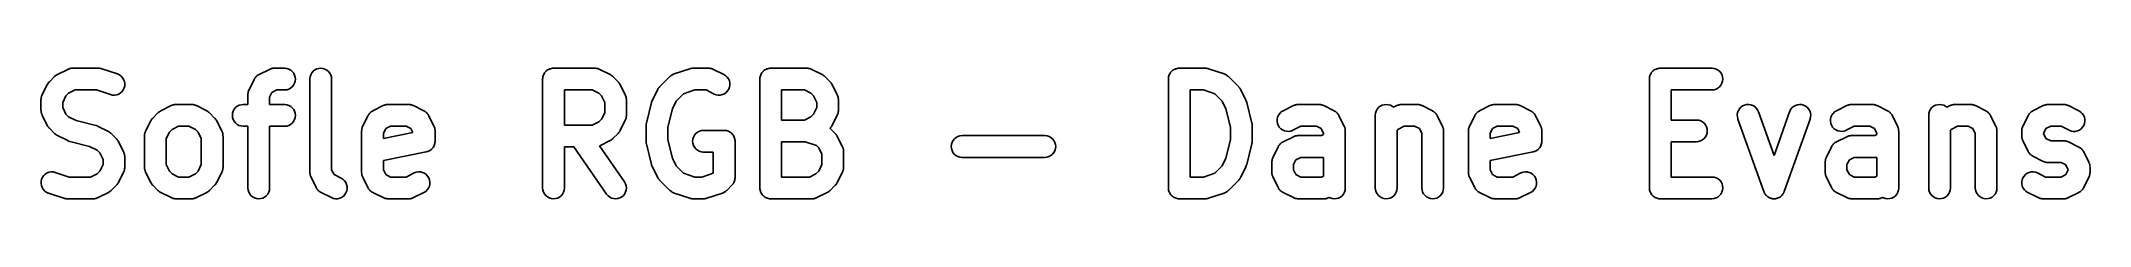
# Model space of a CAD drawing. Extents: x 3.605 to 4.348, y -4.522 to -4.474.
import ezdxf

# ---------------------------------------------------------------- set-up
doc = ezdxf.new("R2010")
doc.units = 0
doc.header["$MEASUREMENT"] = 0
doc.layers.add('BLACK', color=7, linetype='CONTINUOUS')

msp = doc.modelspace()

# ---------------------------------------------------------------- linework, layer by layer
at = {"layer": 'BLACK', "linetype": 'CONTINUOUS'}
for p, q in [((3.60782, -4.47941), (3.60969, -4.47753)), ((3.60969, -4.47753), (3.60973, -4.47749)), ((3.60973, -4.47749), (3.6099, -4.47735)), ((3.6099, -4.47735), (3.61007, -4.4772)), ((3.61007, -4.4772), (3.6102, -4.47712)), ((3.6102, -4.47712), (3.61033, -4.47701)), ((3.61033, -4.47701), (3.61053, -4.47691)), ((3.61053, -4.47691), (3.61072, -4.47679)), ((3.61072, -4.47679), (3.61447, -4.47492)), ((3.61447, -4.47492), (3.61451, -4.47489)), ((3.61451, -4.47489), (3.61462, -4.47485)), ((3.61462, -4.47485), (3.61473, -4.4748)), ((3.61473, -4.4748), (3.61498, -4.47472)), ((3.61498, -4.47472), (3.61524, -4.47463)), ((3.61524, -4.47463), (3.61535, -4.47461)), ((3.61535, -4.47461), (3.61546, -4.47458)), ((3.61546, -4.47458), (3.61573, -4.47455)), ((3.61573, -4.47455), (3.61599, -4.47451)), ((3.61599, -4.47451), (3.61611, -4.47451)), ((3.61611, -4.47451), (3.61623, -4.4745)), ((3.61623, -4.4745), (3.6256, -4.4745)), ((3.6256, -4.4745), (3.62565, -4.4745)), ((3.62565, -4.4745), (3.62587, -4.47453)), ((3.62587, -4.47453), (3.6261, -4.47453)), ((3.6261, -4.47453), (3.62626, -4.47457)), ((3.62626, -4.47457), (3.62642, -4.47459)), ((3.62642, -4.47459), (3.62663, -4.47466)), ((3.62663, -4.47466), (3.62684, -4.47471)), ((3.62684, -4.47471), (3.63247, -4.47658)), ((3.63247, -4.47658), (3.63252, -4.4766)), ((3.63252, -4.4766), (3.63322, -4.47692)), ((3.63322, -4.47692), (3.63384, -4.47737)), ((3.63384, -4.47737), (3.63436, -4.47794)), ((3.63436, -4.47794), (3.63476, -4.47859)), ((3.63476, -4.47859), (3.63503, -4.47931)), ((3.6802, -4.4823), (3.68207, -4.47855)), ((3.68207, -4.47855), (3.6821, -4.47851)), ((3.6821, -4.47851), (3.68214, -4.47843)), ((3.68214, -4.47843), (3.68218, -4.47836)), ((3.68218, -4.47836), (3.68235, -4.47811)), ((3.68235, -4.47811), (3.68251, -4.47786)), ((3.68251, -4.47786), (3.68257, -4.4778)), ((3.68257, -4.4778), (3.68262, -4.47773)), ((3.68262, -4.47773), (3.68284, -4.47752)), ((3.68284, -4.47752), (3.68305, -4.47731)), ((3.68305, -4.47731), (3.68312, -4.47726)), ((3.68312, -4.47726), (3.68318, -4.4772)), ((3.68318, -4.4772), (3.68344, -4.47704)), ((3.68344, -4.47704), (3.68368, -4.47687)), ((3.68368, -4.47687), (3.68376, -4.47684)), ((3.68376, -4.47684), (3.68383, -4.47679)), ((3.68383, -4.47679), (3.68758, -4.47492)), ((3.68758, -4.47492), (3.68763, -4.47489)), ((3.68763, -4.47489), (3.68774, -4.47485)), ((3.68774, -4.47485), (3.68784, -4.4748)), ((3.68784, -4.4748), (3.6881, -4.47472)), ((3.6881, -4.47472), (3.68835, -4.47463)), ((3.68835, -4.47463), (3.68847, -4.47461)), ((3.68847, -4.47461), (3.68858, -4.47458)), ((3.68858, -4.47458), (3.68884, -4.47455)), ((3.68884, -4.47455), (3.68911, -4.47451)), ((3.68911, -4.47451), (3.68923, -4.47451)), ((3.68923, -4.47451), (3.68934, -4.4745)), ((3.68934, -4.4745), (3.69309, -4.4745)), ((3.69309, -4.4745), (3.69315, -4.4745)), ((3.69315, -4.4745), (3.69391, -4.47459)), ((3.69391, -4.47459), (3.69464, -4.47482)), ((3.69464, -4.47482), (3.69532, -4.47519)), ((3.69532, -4.47519), (3.6959, -4.47569)), ((3.6959, -4.47569), (3.69639, -4.47628)), ((3.69639, -4.47628), (3.69674, -4.47697)), ((3.69674, -4.47697), (3.69696, -4.4777)), ((3.69703, -4.47847), (3.69695, -4.47923)), ((3.69696, -4.4777), (3.69703, -4.47847)), ((3.70228, -4.47839), (3.70236, -4.47762)), ((3.70228, -4.47844), (3.70228, -4.47839)), ((3.70228, -4.51219), (3.70228, -4.47844)), ((3.70236, -4.47762), (3.7026, -4.47689)), ((3.7026, -4.47689), (3.70297, -4.47622)), ((3.70297, -4.47622), (3.70346, -4.47563)), ((3.70346, -4.47563), (3.70406, -4.47515)), ((3.70406, -4.47515), (3.70474, -4.47479)), ((3.70474, -4.47479), (3.70548, -4.47457)), ((3.70548, -4.47457), (3.70624, -4.4745)), ((3.70624, -4.4745), (3.70701, -4.47458)), ((3.70701, -4.47458), (3.70774, -4.47481)), ((3.70774, -4.47481), (3.70842, -4.47518)), ((3.70842, -4.47518), (3.70901, -4.47567)), ((3.70901, -4.47567), (3.70949, -4.47626)), ((3.70949, -4.47626), (3.70985, -4.47694)), ((3.70985, -4.47694), (3.71008, -4.47768)), ((3.71008, -4.47768), (3.71015, -4.47844)), ((3.71015, -4.47844), (3.71015, -4.51126)), ((3.78664, -4.47839), (3.78668, -4.47802)), ((3.78664, -4.47841), (3.78664, -4.47839)), ((3.78664, -4.47844), (3.78664, -4.47841)), ((3.78664, -4.47841), (3.78664, -4.47841)), ((3.78664, -4.47841), (3.78664, -4.47841)), ((3.78664, -4.51781), (3.78664, -4.47844)), ((3.78668, -4.47802), (3.78672, -4.47765)), ((3.78672, -4.47765), (3.78673, -4.47764)), ((3.78673, -4.47762), (3.78684, -4.47727)), ((3.78673, -4.47764), (3.78673, -4.47762)), ((3.78684, -4.47727), (3.78695, -4.47691)), ((3.78695, -4.47691), (3.78696, -4.4769)), ((3.78696, -4.47689), (3.78714, -4.47656)), ((3.78696, -4.4769), (3.78696, -4.47689)), ((3.78714, -4.47656), (3.78732, -4.47624)), ((3.78732, -4.47623), (3.78733, -4.47622)), ((3.78732, -4.47624), (3.78732, -4.47623)), ((3.78733, -4.47622), (3.78757, -4.47593)), ((3.78757, -4.47593), (3.78781, -4.47565)), ((3.78781, -4.47565), (3.78782, -4.47564)), ((3.78782, -4.47563), (3.78811, -4.4754)), ((3.78782, -4.47564), (3.78782, -4.47563)), ((3.78811, -4.4754), (3.7884, -4.47516)), ((3.7884, -4.47516), (3.78841, -4.47515)), ((3.78841, -4.47515), (3.78842, -4.47515)), ((3.78842, -4.47515), (3.78875, -4.47498)), ((3.78875, -4.47498), (3.78908, -4.4748)), ((3.78908, -4.4748), (3.78909, -4.4748)), ((3.78909, -4.4748), (3.7891, -4.47479)), ((3.7891, -4.47479), (3.78946, -4.47469)), ((3.78946, -4.47469), (3.78981, -4.47458)), ((3.78981, -4.47458), (3.78983, -4.47458)), ((3.78983, -4.47458), (3.78984, -4.47457)), ((3.78984, -4.47457), (3.79021, -4.47454)), ((3.79021, -4.47454), (3.79058, -4.4745)), ((3.79058, -4.4745), (3.80558, -4.4745)), ((3.80558, -4.4745), (3.80563, -4.4745)), ((3.80563, -4.4745), (3.80575, -4.47452)), ((3.80575, -4.47452), (3.80586, -4.47451)), ((3.80586, -4.47451), (3.80613, -4.47456)), ((3.80613, -4.47456), (3.8064, -4.47459)), ((3.8064, -4.47459), (3.80651, -4.47462)), ((3.80651, -4.47462), (3.80662, -4.47464)), ((3.80662, -4.47464), (3.80687, -4.47474)), ((3.80687, -4.47474), (3.80713, -4.47482)), ((3.80713, -4.47482), (3.80723, -4.47488)), ((3.80723, -4.47488), (3.80734, -4.47492)), ((3.80734, -4.47492), (3.81109, -4.47679)), ((3.81109, -4.47679), (3.81114, -4.47682)), ((3.81114, -4.47682), (3.81132, -4.47694)), ((3.81132, -4.47694), (3.81152, -4.47704)), ((3.81152, -4.47704), (3.81164, -4.47715)), ((3.81164, -4.47715), (3.81178, -4.47724)), ((3.81178, -4.47724), (3.81194, -4.47739)), ((3.81194, -4.47739), (3.81211, -4.47753)), ((3.81211, -4.47753), (3.81399, -4.47941)), ((3.82904, -4.48128), (3.83279, -4.47753)), ((3.83279, -4.47753), (3.83283, -4.47749)), ((3.83283, -4.47749), (3.83292, -4.47742)), ((3.83292, -4.47742), (3.833, -4.47734)), ((3.833, -4.47734), (3.83322, -4.47718)), ((3.83322, -4.47718), (3.83343, -4.47701)), ((3.83343, -4.47701), (3.83353, -4.47696)), ((3.83353, -4.47696), (3.83363, -4.47689)), ((3.83363, -4.47689), (3.83387, -4.47678)), ((3.83387, -4.47678), (3.83411, -4.47666)), ((3.83411, -4.47666), (3.83422, -4.47663)), ((3.83422, -4.47663), (3.83433, -4.47658)), ((3.83433, -4.47658), (3.83995, -4.47471)), ((3.83995, -4.47471), (3.84001, -4.47469)), ((3.84001, -4.47469), (3.84022, -4.47464)), ((3.84022, -4.47464), (3.84043, -4.47458)), ((3.84043, -4.47458), (3.8406, -4.47456)), ((3.8406, -4.47456), (3.84076, -4.47453)), ((3.84076, -4.47453), (3.84098, -4.47452)), ((3.84098, -4.47452), (3.8412, -4.4745)), ((3.8412, -4.4745), (3.84682, -4.4745)), ((3.84682, -4.4745), (3.84688, -4.4745)), ((3.84688, -4.4745), (3.84699, -4.47452)), ((3.84699, -4.47452), (3.84711, -4.47451)), ((3.84711, -4.47451), (3.84737, -4.47456)), ((3.84737, -4.47456), (3.84764, -4.47459)), ((3.84764, -4.47459), (3.84775, -4.47462)), ((3.84775, -4.47462), (3.84787, -4.47464)), ((3.84787, -4.47464), (3.84812, -4.47474)), ((3.84812, -4.47474), (3.84837, -4.47482)), ((3.84837, -4.47482), (3.84847, -4.47488)), ((3.84847, -4.47488), (3.84858, -4.47492)), ((3.84858, -4.47492), (3.85233, -4.47679)), ((3.85233, -4.47679), (3.85238, -4.47682)), ((3.85238, -4.47682), (3.85303, -4.47724)), ((3.85303, -4.47724), (3.85358, -4.47777)), ((3.85358, -4.47777), (3.85401, -4.4784)), ((3.85401, -4.4784), (3.85432, -4.47911)), ((3.86538, -4.47839), (3.86542, -4.47802)), ((3.86538, -4.47841), (3.86538, -4.47839)), ((3.86538, -4.47844), (3.86538, -4.47841)), ((3.86538, -4.47841), (3.86538, -4.47841)), ((3.86538, -4.47841), (3.86538, -4.47841)), ((3.86538, -4.51781), (3.86538, -4.47844)), ((3.86542, -4.47802), (3.86546, -4.47765)), ((3.86546, -4.47765), (3.86547, -4.47764)), ((3.86547, -4.47762), (3.86558, -4.47727)), ((3.86547, -4.47764), (3.86547, -4.47762)), ((3.86558, -4.47727), (3.86569, -4.47691)), ((3.86569, -4.47691), (3.8657, -4.4769)), ((3.8657, -4.47689), (3.86588, -4.47656)), ((3.8657, -4.4769), (3.8657, -4.47689)), ((3.86588, -4.47656), (3.86606, -4.47624)), ((3.86606, -4.47623), (3.86607, -4.47622)), ((3.86606, -4.47624), (3.86606, -4.47623)), ((3.86607, -4.47622), (3.86631, -4.47593)), ((3.86631, -4.47593), (3.86655, -4.47565)), ((3.86655, -4.47565), (3.86656, -4.47564)), ((3.86656, -4.47563), (3.86685, -4.4754)), ((3.86656, -4.47564), (3.86656, -4.47563)), ((3.86685, -4.4754), (3.86714, -4.47516)), ((3.86714, -4.47516), (3.86715, -4.47515)), ((3.86715, -4.47515), (3.86716, -4.47515)), ((3.86716, -4.47515), (3.86749, -4.47498)), ((3.86749, -4.47498), (3.86782, -4.4748)), ((3.86782, -4.4748), (3.86783, -4.4748)), ((3.86783, -4.4748), (3.86784, -4.47479)), ((3.86784, -4.47479), (3.8682, -4.47469)), ((3.8682, -4.47469), (3.86855, -4.47458)), ((3.86855, -4.47458), (3.86857, -4.47458)), ((3.86857, -4.47458), (3.86858, -4.47457)), ((3.86858, -4.47457), (3.86895, -4.47454)), ((3.86895, -4.47454), (3.86932, -4.4745)), ((3.86932, -4.4745), (3.88244, -4.4745)), ((3.88244, -4.4745), (3.8825, -4.4745)), ((3.8825, -4.4745), (3.88261, -4.47452)), ((3.88261, -4.47452), (3.88273, -4.47451)), ((3.88273, -4.47451), (3.88299, -4.47456)), ((3.88299, -4.47456), (3.88326, -4.47459)), ((3.88326, -4.47459), (3.88337, -4.47462)), ((3.88337, -4.47462), (3.88349, -4.47464)), ((3.88349, -4.47464), (3.88374, -4.47474)), ((3.88374, -4.47474), (3.88399, -4.47482)), ((3.88399, -4.47482), (3.8841, -4.47488)), ((3.8841, -4.47488), (3.8842, -4.47492)), ((3.8842, -4.47492), (3.88795, -4.47679)), ((3.88795, -4.47679), (3.888, -4.47682)), ((3.888, -4.47682), (3.88819, -4.47694)), ((3.88819, -4.47694), (3.88838, -4.47704)), ((3.88838, -4.47704), (3.88851, -4.47715)), ((3.88851, -4.47715), (3.88865, -4.47724)), ((3.88865, -4.47724), (3.88881, -4.47739)), ((3.88881, -4.47739), (3.88898, -4.47753)), ((3.88898, -4.47753), (3.89085, -4.47941)), ((4.01349, -4.47839), (4.01353, -4.47802)), ((4.01349, -4.47841), (4.01349, -4.47839)), ((4.01349, -4.47844), (4.01349, -4.47841)), ((4.01349, -4.47841), (4.01349, -4.47841)), ((4.01349, -4.47841), (4.01349, -4.47841)), ((4.01349, -4.51781), (4.01349, -4.47844)), ((4.01353, -4.47802), (4.01357, -4.47765)), ((4.01357, -4.47762), (4.01369, -4.47727)), ((4.01357, -4.47764), (4.01357, -4.47762)), ((4.01357, -4.47765), (4.01357, -4.47764)), ((4.01369, -4.47727), (4.0138, -4.47691)), ((4.0138, -4.4769), (4.01381, -4.47689)), ((4.0138, -4.47691), (4.0138, -4.4769)), ((4.01381, -4.47689), (4.01399, -4.47656)), ((4.01399, -4.47656), (4.01416, -4.47624)), ((4.01416, -4.47624), (4.01417, -4.47623)), ((4.01417, -4.47623), (4.01418, -4.47622)), ((4.01418, -4.47622), (4.01442, -4.47593)), ((4.01442, -4.47593), (4.01465, -4.47565)), ((4.01465, -4.47565), (4.01466, -4.47564)), ((4.01466, -4.47564), (4.01467, -4.47563)), ((4.01467, -4.47563), (4.01496, -4.4754)), ((4.01496, -4.4754), (4.01525, -4.47516)), ((4.01525, -4.47516), (4.01526, -4.47515)), ((4.01526, -4.47515), (4.01527, -4.47515)), ((4.01527, -4.47515), (4.0156, -4.47498)), ((4.0156, -4.47498), (4.01593, -4.4748)), ((4.01593, -4.4748), (4.01594, -4.4748)), ((4.01594, -4.4748), (4.01595, -4.47479)), ((4.01595, -4.47479), (4.0163, -4.47469)), ((4.0163, -4.47469), (4.01666, -4.47458)), ((4.01666, -4.47458), (4.01668, -4.47458)), ((4.01668, -4.47458), (4.01669, -4.47457)), ((4.01669, -4.47457), (4.01706, -4.47454)), ((4.01706, -4.47454), (4.01743, -4.4745)), ((4.01743, -4.4745), (4.0268, -4.4745)), ((4.0268, -4.4745), (4.02685, -4.4745)), ((4.02685, -4.4745), (4.02707, -4.47453)), ((4.02707, -4.47453), (4.0273, -4.47453)), ((4.0273, -4.47453), (4.02746, -4.47457)), ((4.02746, -4.47457), (4.02762, -4.47459)), ((4.02762, -4.47459), (4.02783, -4.47466)), ((4.02783, -4.47466), (4.02804, -4.47471)), ((4.02804, -4.47471), (4.03367, -4.47658)), ((4.03367, -4.47658), (4.03372, -4.4766)), ((4.03372, -4.4766), (4.03383, -4.47665)), ((4.03383, -4.47665), (4.03394, -4.47668)), ((4.03394, -4.47668), (4.03417, -4.47681)), ((4.03417, -4.47681), (4.03442, -4.47692)), ((4.03442, -4.47692), (4.03451, -4.47699)), ((4.03451, -4.47699), (4.03461, -4.47704)), ((4.03461, -4.47704), (4.03482, -4.47721)), ((4.03482, -4.47721), (4.03504, -4.47737)), ((4.03504, -4.47737), (4.03512, -4.47746)), ((4.03512, -4.47746), (4.03521, -4.47753)), ((4.03521, -4.47753), (4.03896, -4.48128)), ((4.18784, -4.47839), (4.18788, -4.47802)), ((4.18784, -4.47841), (4.18784, -4.47839)), ((4.18784, -4.47844), (4.18784, -4.47841)), ((4.18784, -4.47841), (4.18784, -4.47841)), ((4.18784, -4.47841), (4.18784, -4.47841)), ((4.18784, -4.51781), (4.18784, -4.47844)), ((4.18788, -4.47802), (4.18792, -4.47765)), ((4.18792, -4.47765), (4.18793, -4.47764)), ((4.18793, -4.47762), (4.18804, -4.47727)), ((4.18793, -4.47764), (4.18793, -4.47762)), ((4.18804, -4.47727), (4.18815, -4.47691)), ((4.18815, -4.47691), (4.18816, -4.4769)), ((4.18816, -4.47689), (4.18834, -4.47656)), ((4.18816, -4.4769), (4.18816, -4.47689)), ((4.18834, -4.47656), (4.18852, -4.47624)), ((4.18852, -4.47623), (4.18853, -4.47622)), ((4.18852, -4.47624), (4.18852, -4.47623)), ((4.18853, -4.47622), (4.18877, -4.47593)), ((4.18877, -4.47593), (4.189, -4.47565)), ((4.189, -4.47565), (4.18902, -4.47564)), ((4.18902, -4.47563), (4.18931, -4.4754)), ((4.18902, -4.47564), (4.18902, -4.47563)), ((4.18931, -4.4754), (4.1896, -4.47516)), ((4.1896, -4.47516), (4.18961, -4.47515)), ((4.18961, -4.47515), (4.18962, -4.47515)), ((4.18962, -4.47515), (4.18995, -4.47498)), ((4.18995, -4.47498), (4.19028, -4.4748)), ((4.19028, -4.4748), (4.19029, -4.4748)), ((4.19029, -4.4748), (4.1903, -4.47479)), ((4.1903, -4.47479), (4.19066, -4.47469)), ((4.19066, -4.47469), (4.19101, -4.47458)), ((4.19101, -4.47458), (4.19103, -4.47458)), ((4.19103, -4.47458), (4.19104, -4.47457)), ((4.19104, -4.47457), (4.19141, -4.47454)), ((4.19141, -4.47454), (4.19178, -4.4745)), ((4.19178, -4.4745), (4.21053, -4.4745)), ((4.21053, -4.4745), (4.21058, -4.4745)), ((4.21058, -4.4745), (4.21135, -4.47459)), ((4.21135, -4.47459), (4.21208, -4.47482)), ((4.21208, -4.47482), (4.21275, -4.47519)), ((4.21275, -4.47519), (4.21334, -4.47569)), ((4.21334, -4.47569), (4.21382, -4.47628)), ((4.21382, -4.47628), (4.21418, -4.47697)), ((4.21418, -4.47697), (4.21439, -4.4777)), ((4.21446, -4.47847), (4.21438, -4.47923)), ((4.21439, -4.4777), (4.21446, -4.47847)), ((3.60479, -4.48588), (3.6048, -4.48577)), ((3.60479, -4.48594), (3.60479, -4.48588)), ((3.60479, -4.48969), (3.60479, -4.48594)), ((3.6048, -4.48565), (3.60485, -4.48539)), ((3.6048, -4.48577), (3.6048, -4.48565)), ((3.60485, -4.48539), (3.60488, -4.48512)), ((3.60488, -4.48512), (3.60491, -4.48501)), ((3.60491, -4.48501), (3.60493, -4.4849)), ((3.60493, -4.4849), (3.60503, -4.48464)), ((3.60503, -4.48464), (3.60511, -4.48439)), ((3.60511, -4.48439), (3.60516, -4.48429)), ((3.60516, -4.48429), (3.60521, -4.48418)), ((3.60521, -4.48418), (3.60708, -4.48043)), ((3.60708, -4.48043), (3.60711, -4.48038)), ((3.60711, -4.48038), (3.60723, -4.48019)), ((3.60723, -4.48019), (3.60733, -4.48)), ((3.60733, -4.48), (3.60743, -4.47987)), ((3.60743, -4.47987), (3.60752, -4.47974)), ((3.60752, -4.47974), (3.60768, -4.47958)), ((3.60768, -4.47958), (3.60782, -4.47941)), ((3.61384, -4.48452), (3.61266, -4.48687)), ((3.61481, -4.48355), (3.61384, -4.48452)), ((3.61716, -4.48238), (3.61481, -4.48355)), ((3.62496, -4.48238), (3.61716, -4.48238)), ((3.62998, -4.48405), (3.62496, -4.48238)), ((3.63073, -4.48422), (3.62998, -4.48405)), ((3.6315, -4.48424), (3.63073, -4.48422)), ((3.63225, -4.48411), (3.6315, -4.48424)), ((3.63297, -4.48384), (3.63225, -4.48411)), ((3.63362, -4.48344), (3.63297, -4.48384)), ((3.63418, -4.48291), (3.63362, -4.48344)), ((3.63463, -4.48229), (3.63418, -4.48291)), ((3.63495, -4.48159), (3.63463, -4.48229)), ((3.63513, -4.48084), (3.63495, -4.48159)), ((3.63503, -4.47931), (3.63515, -4.48007)), ((3.63515, -4.48007), (3.63513, -4.48084)), ((3.67978, -4.48401), (3.67979, -4.48389)), ((3.67978, -4.48406), (3.67978, -4.48401)), ((3.67978, -4.48763), (3.67978, -4.48406)), ((3.67979, -4.48378), (3.67984, -4.48351)), ((3.67979, -4.48389), (3.67979, -4.48378)), ((3.67984, -4.48351), (3.67987, -4.48325)), ((3.67987, -4.48325), (3.6799, -4.48314)), ((3.6799, -4.48314), (3.67992, -4.48302)), ((3.67992, -4.48302), (3.68002, -4.48277)), ((3.68002, -4.48277), (3.6801, -4.48251)), ((3.6801, -4.48251), (3.68015, -4.48241)), ((3.68015, -4.48241), (3.6802, -4.4823)), ((3.68853, -4.48325), (3.68765, -4.48499)), ((3.68765, -4.48499), (3.68765, -4.48763)), ((3.69027, -4.48238), (3.68853, -4.48325)), ((3.69309, -4.48238), (3.69027, -4.48238)), ((3.69386, -4.4823), (3.69309, -4.48238)), ((3.69459, -4.48208), (3.69386, -4.4823)), ((3.69527, -4.48172), (3.69459, -4.48208)), ((3.69587, -4.48123), (3.69527, -4.48172)), ((3.69636, -4.48064), (3.69587, -4.48123)), ((3.69672, -4.47997), (3.69636, -4.48064)), ((3.69695, -4.47923), (3.69672, -4.47997)), ((3.79452, -4.48238), (3.79452, -4.49513)), ((3.80465, -4.48238), (3.79452, -4.48238)), ((3.80699, -4.48355), (3.80465, -4.48238)), ((3.80797, -4.48452), (3.80699, -4.48355)), ((3.80914, -4.48687), (3.80797, -4.48452)), ((3.81399, -4.47941), (3.81402, -4.47944)), ((3.81402, -4.47944), (3.81416, -4.47962)), ((3.81416, -4.47962), (3.81431, -4.47978)), ((3.81431, -4.47978), (3.8144, -4.47992)), ((3.8144, -4.47992), (3.8145, -4.48005)), ((3.8145, -4.48005), (3.81461, -4.48024)), ((3.81461, -4.48024), (3.81472, -4.48043)), ((3.81472, -4.48043), (3.8166, -4.48418)), ((3.8166, -4.48418), (3.81662, -4.48423)), ((3.81662, -4.48423), (3.81666, -4.48434)), ((3.81666, -4.48434), (3.81672, -4.48444)), ((3.81672, -4.48444), (3.81679, -4.4847)), ((3.81679, -4.4847), (3.81689, -4.48495)), ((3.81689, -4.48495), (3.8169, -4.48506)), ((3.8169, -4.48506), (3.81694, -4.48517)), ((3.81694, -4.48517), (3.81696, -4.48544)), ((3.81696, -4.48544), (3.81701, -4.48571)), ((3.81701, -4.48571), (3.817, -4.48582)), ((3.817, -4.48582), (3.81701, -4.48594)), ((3.81701, -4.48594), (3.81701, -4.49156)), ((3.82628, -4.48643), (3.82641, -4.48609)), ((3.82641, -4.48609), (3.82642, -4.48607)), ((3.82642, -4.48607), (3.82643, -4.48605)), ((3.82643, -4.48605), (3.8283, -4.4823)), ((3.8283, -4.4823), (3.82833, -4.48225)), ((3.82833, -4.48225), (3.82845, -4.48207)), ((3.82845, -4.48207), (3.82855, -4.48187)), ((3.82855, -4.48187), (3.82866, -4.48175)), ((3.82866, -4.48175), (3.82875, -4.48161)), ((3.82875, -4.48161), (3.8289, -4.48145)), ((3.8289, -4.48145), (3.82904, -4.48128)), ((3.8377, -4.48376), (3.83506, -4.4864)), ((3.84184, -4.48238), (3.8377, -4.48376)), ((3.84589, -4.48238), (3.84184, -4.48238)), ((3.84881, -4.48384), (3.84589, -4.48238)), ((3.84953, -4.48411), (3.84881, -4.48384)), ((3.85029, -4.48424), (3.84953, -4.48411)), ((3.85105, -4.48422), (3.85029, -4.48424)), ((3.8518, -4.48405), (3.85105, -4.48422)), ((3.85251, -4.48374), (3.8518, -4.48405)), ((3.85314, -4.4833), (3.85251, -4.48374)), ((3.85367, -4.48275), (3.85314, -4.4833)), ((3.85408, -4.4821), (3.85367, -4.48275)), ((3.85436, -4.48138), (3.85408, -4.4821)), ((3.85432, -4.47911), (3.85448, -4.47986)), ((3.8545, -4.48063), (3.85436, -4.48138)), ((3.85448, -4.47986), (3.8545, -4.48063)), ((3.87326, -4.48238), (3.87326, -4.49325)), ((3.88151, -4.48238), (3.87326, -4.48238)), ((3.88386, -4.48355), (3.88151, -4.48238)), ((3.88483, -4.48452), (3.88386, -4.48355)), ((3.886, -4.48687), (3.88483, -4.48452)), ((3.89085, -4.47941), (3.89089, -4.47944)), ((3.89089, -4.47944), (3.89103, -4.47962)), ((3.89103, -4.47962), (3.89118, -4.47978)), ((3.89118, -4.47978), (3.89127, -4.47992)), ((3.89127, -4.47992), (3.89137, -4.48005)), ((3.89137, -4.48005), (3.89147, -4.48024)), ((3.89147, -4.48024), (3.89159, -4.48043)), ((3.89159, -4.48043), (3.89346, -4.48418)), ((3.89346, -4.48418), (3.89349, -4.48423)), ((3.89349, -4.48423), (3.89353, -4.48434)), ((3.89353, -4.48434), (3.89358, -4.48444)), ((3.89358, -4.48444), (3.89366, -4.4847)), ((3.89366, -4.4847), (3.89375, -4.48495)), ((3.89375, -4.48495), (3.89377, -4.48506)), ((3.89377, -4.48506), (3.8938, -4.48517)), ((3.8938, -4.48517), (3.89383, -4.48544)), ((3.89383, -4.48544), (3.89387, -4.48571)), ((3.89387, -4.48571), (3.89387, -4.48582)), ((3.89387, -4.48582), (3.89388, -4.48594)), ((3.89388, -4.48594), (3.89388, -4.48969)), ((4.02136, -4.48238), (4.02136, -4.51387)), ((4.02616, -4.48238), (4.02136, -4.48238)), ((4.0303, -4.48376), (4.02616, -4.48238)), ((4.03294, -4.4864), (4.0303, -4.48376)), ((4.03896, -4.48128), (4.039, -4.48132)), ((4.039, -4.48132), (4.03913, -4.48149)), ((4.03913, -4.48149), (4.03929, -4.48165)), ((4.03929, -4.48165), (4.03937, -4.48179)), ((4.03937, -4.48179), (4.03948, -4.48192)), ((4.03948, -4.48192), (4.03958, -4.48212)), ((4.03958, -4.48212), (4.03969, -4.4823)), ((4.03969, -4.4823), (4.04157, -4.48605)), ((4.04157, -4.48605), (4.04159, -4.4861)), ((4.04159, -4.4861), (4.0416, -4.48612)), ((4.0416, -4.48612), (4.04161, -4.48614)), ((4.04161, -4.48614), (4.04173, -4.48648)), ((4.21053, -4.48238), (4.19572, -4.48238)), ((4.19572, -4.48238), (4.19572, -4.49325)), ((4.21129, -4.4823), (4.21053, -4.48238)), ((4.21203, -4.48208), (4.21129, -4.4823)), ((4.21271, -4.48172), (4.21203, -4.48208)), ((4.2133, -4.48123), (4.21271, -4.48172)), ((4.21379, -4.48064), (4.2133, -4.48123)), ((4.21416, -4.47997), (4.21379, -4.48064)), ((4.21438, -4.47923), (4.21416, -4.47997)), ((3.6048, -4.4898), (3.60479, -4.48969)), ((3.6048, -4.48992), (3.6048, -4.4898)), ((3.60484, -4.49019), (3.6048, -4.48992)), ((3.60486, -4.49045), (3.60484, -4.49019)), ((3.6049, -4.49056), (3.60486, -4.49045)), ((3.60492, -4.49068), (3.6049, -4.49056)), ((3.60501, -4.49093), (3.60492, -4.49068)), ((3.60509, -4.49119), (3.60501, -4.49093)), ((3.60514, -4.49129), (3.60509, -4.49119)), ((3.60518, -4.4914), (3.60514, -4.49129)), ((3.60521, -4.49145), (3.60518, -4.4914)), ((3.60708, -4.4952), (3.60521, -4.49145)), ((3.61266, -4.48687), (3.61266, -4.48876)), ((3.61266, -4.48876), (3.61384, -4.49111)), ((3.61384, -4.49111), (3.61481, -4.49208)), ((3.61481, -4.49208), (3.6176, -4.49347)), ((3.6176, -4.49347), (3.62468, -4.49524)), ((3.6427, -4.4973), (3.64458, -4.49355)), ((3.64458, -4.49355), (3.6446, -4.4935)), ((3.6446, -4.4935), (3.64472, -4.49332)), ((3.64472, -4.49332), (3.64483, -4.49312)), ((3.64483, -4.49312), (3.64493, -4.493)), ((3.64493, -4.493), (3.64502, -4.49286)), ((3.64502, -4.49286), (3.64517, -4.4927)), ((3.64517, -4.4927), (3.64531, -4.49253)), ((3.64531, -4.49253), (3.64719, -4.49065)), ((3.64719, -4.49065), (3.64723, -4.49062)), ((3.64723, -4.49062), (3.6474, -4.49048)), ((3.6474, -4.49048), (3.64756, -4.49033)), ((3.64756, -4.49033), (3.6477, -4.49024)), ((3.6477, -4.49024), (3.64783, -4.49014)), ((3.64783, -4.49014), (3.64802, -4.49003)), ((3.64802, -4.49003), (3.64821, -4.48992)), ((3.64821, -4.48992), (3.65196, -4.48804)), ((3.65196, -4.48804), (3.65201, -4.48802)), ((3.65201, -4.48802), (3.65212, -4.48798)), ((3.65212, -4.48798), (3.65222, -4.48792)), ((3.65222, -4.48792), (3.65248, -4.48785)), ((3.65248, -4.48785), (3.65273, -4.48775)), ((3.65273, -4.48775), (3.65285, -4.48774)), ((3.65285, -4.48774), (3.65296, -4.4877)), ((3.65296, -4.4877), (3.65322, -4.48768)), ((3.65322, -4.48768), (3.65349, -4.48763)), ((3.65349, -4.48763), (3.65361, -4.48764)), ((3.65361, -4.48764), (3.65372, -4.48763)), ((3.65372, -4.48763), (3.65935, -4.48763)), ((3.65935, -4.48763), (3.6594, -4.48763)), ((3.6594, -4.48763), (3.65952, -4.48764)), ((3.65952, -4.48764), (3.65963, -4.48764)), ((3.65963, -4.48764), (3.6599, -4.48768)), ((3.6599, -4.48768), (3.66016, -4.48771)), ((3.66016, -4.48771), (3.66027, -4.48775)), ((3.66027, -4.48775), (3.66039, -4.48777)), ((3.66039, -4.48777), (3.66064, -4.48786)), ((3.66064, -4.48786), (3.6609, -4.48794)), ((3.6609, -4.48794), (3.661, -4.488)), ((3.661, -4.488), (3.66111, -4.48804)), ((3.66111, -4.48804), (3.66486, -4.48992)), ((3.66486, -4.48992), (3.6649, -4.48994)), ((3.6649, -4.48994), (3.66509, -4.49006)), ((3.66509, -4.49006), (3.66529, -4.49017)), ((3.66529, -4.49017), (3.66541, -4.49027)), ((3.66541, -4.49027), (3.66555, -4.49036)), ((3.66555, -4.49036), (3.66571, -4.49051)), ((3.66571, -4.49051), (3.66588, -4.49065)), ((3.66588, -4.49065), (3.66775, -4.49253)), ((3.66775, -4.49253), (3.66779, -4.49257)), ((3.66779, -4.49257), (3.66793, -4.49274)), ((3.66793, -4.49274), (3.66808, -4.4929)), ((3.66808, -4.4929), (3.66817, -4.49304)), ((3.66817, -4.49304), (3.66827, -4.49317)), ((3.66827, -4.49317), (3.66837, -4.49337)), ((3.66837, -4.49337), (3.66849, -4.49355)), ((3.66849, -4.49355), (3.67037, -4.4973)), ((3.67416, -4.49154), (3.67424, -4.49077)), ((3.67423, -4.4923), (3.67416, -4.49154)), ((3.67444, -4.49304), (3.67423, -4.4923)), ((3.67424, -4.49077), (3.67446, -4.49004)), ((3.6748, -4.49372), (3.67444, -4.49304)), ((3.67446, -4.49004), (3.67483, -4.48936)), ((3.67528, -4.49432), (3.6748, -4.49372)), ((3.67483, -4.48936), (3.67532, -4.48877)), ((3.67532, -4.48877), (3.67591, -4.48828)), ((3.67591, -4.48828), (3.67659, -4.48792)), ((3.67659, -4.48792), (3.67733, -4.4877)), ((3.67733, -4.4877), (3.67809, -4.48763)), ((3.67809, -4.48763), (3.67978, -4.48763)), ((3.68765, -4.48763), (3.69309, -4.48763)), ((3.69309, -4.48763), (3.69315, -4.48763)), ((3.69315, -4.48763), (3.69391, -4.48771)), ((3.69391, -4.48771), (3.69464, -4.48794)), ((3.69464, -4.48794), (3.69532, -4.48832)), ((3.69532, -4.48832), (3.6959, -4.48881)), ((3.69636, -4.49377), (3.69587, -4.49436)), ((3.6959, -4.48881), (3.69639, -4.48941)), ((3.69672, -4.49309), (3.69636, -4.49377)), ((3.69639, -4.48941), (3.69674, -4.49009)), ((3.69695, -4.49236), (3.69672, -4.49309)), ((3.69674, -4.49009), (3.69696, -4.49083)), ((3.69703, -4.49159), (3.69695, -4.49236)), ((3.69696, -4.49083), (3.69703, -4.49159)), ((3.72144, -4.49543), (3.72332, -4.49168)), ((3.72332, -4.49168), (3.72334, -4.49163)), ((3.72334, -4.49163), (3.72339, -4.49156)), ((3.72339, -4.49156), (3.72342, -4.49148)), ((3.72342, -4.49148), (3.7236, -4.49124)), ((3.7236, -4.49124), (3.72376, -4.49098)), ((3.72376, -4.49098), (3.72382, -4.49092)), ((3.72382, -4.49092), (3.72387, -4.49085)), ((3.72387, -4.49085), (3.72409, -4.49065)), ((3.72409, -4.49065), (3.72429, -4.49043)), ((3.72429, -4.49043), (3.72436, -4.49038)), ((3.72436, -4.49038), (3.72443, -4.49033)), ((3.72443, -4.49033), (3.72468, -4.49017)), ((3.72468, -4.49017), (3.72493, -4.49)), ((3.72493, -4.49), (3.725, -4.48996)), ((3.725, -4.48996), (3.72508, -4.48992)), ((3.72508, -4.48992), (3.72883, -4.48804)), ((3.72883, -4.48804), (3.72888, -4.48802)), ((3.72888, -4.48802), (3.72898, -4.48798)), ((3.72898, -4.48798), (3.72909, -4.48792)), ((3.72909, -4.48792), (3.72934, -4.48785)), ((3.72934, -4.48785), (3.7296, -4.48775)), ((3.7296, -4.48775), (3.72971, -4.48774)), ((3.72971, -4.48774), (3.72982, -4.4877)), ((3.72982, -4.4877), (3.73009, -4.48768)), ((3.73009, -4.48768), (3.73036, -4.48763)), ((3.73036, -4.48763), (3.73047, -4.48764)), ((3.73047, -4.48764), (3.73059, -4.48763)), ((3.73059, -4.48763), (3.73809, -4.48763)), ((3.73809, -4.48763), (3.73814, -4.48763)), ((3.73814, -4.48763), (3.73826, -4.48764)), ((3.73826, -4.48764), (3.73837, -4.48764)), ((3.73837, -4.48764), (3.73864, -4.48768)), ((3.73864, -4.48768), (3.7389, -4.48771)), ((3.7389, -4.48771), (3.73901, -4.48775)), ((3.73901, -4.48775), (3.73913, -4.48777)), ((3.73913, -4.48777), (3.73938, -4.48786)), ((3.73938, -4.48786), (3.73964, -4.48794)), ((3.73964, -4.48794), (3.73974, -4.488)), ((3.73974, -4.488), (3.73985, -4.48804)), ((3.73985, -4.48804), (3.7436, -4.48992)), ((3.7436, -4.48992), (3.74365, -4.48994)), ((3.74365, -4.48994), (3.74372, -4.48999)), ((3.74372, -4.48999), (3.74379, -4.49002)), ((3.74379, -4.49002), (3.74404, -4.4902)), ((3.74404, -4.4902), (3.74429, -4.49036)), ((3.74429, -4.49036), (3.74435, -4.49042)), ((3.74435, -4.49042), (3.74442, -4.49047)), ((3.74442, -4.49047), (3.74463, -4.49069)), ((3.74463, -4.49069), (3.74484, -4.4909)), ((3.74484, -4.4909), (3.74489, -4.49097)), ((3.74489, -4.49097), (3.74495, -4.49103)), ((3.74495, -4.49103), (3.74511, -4.49128)), ((3.74511, -4.49128), (3.74528, -4.49153)), ((3.74528, -4.49153), (3.74531, -4.49161)), ((3.74531, -4.49161), (3.74536, -4.49168)), ((3.74536, -4.49168), (3.74723, -4.49543)), ((3.80699, -4.49395), (3.80797, -4.49298)), ((3.80797, -4.49298), (3.80914, -4.49063)), ((3.80914, -4.49063), (3.80914, -4.48687)), ((3.8166, -4.49332), (3.81472, -4.49707)), ((3.81664, -4.49322), (3.8166, -4.49332)), ((3.8167, -4.49311), (3.81664, -4.49322)), ((3.81678, -4.49286), (3.8167, -4.49311)), ((3.81687, -4.49261), (3.81678, -4.49286)), ((3.81689, -4.49249), (3.81687, -4.49261)), ((3.81693, -4.49238), (3.81689, -4.49249)), ((3.81696, -4.49211), (3.81693, -4.49238)), ((3.817, -4.49185), (3.81696, -4.49211)), ((3.81701, -4.49162), (3.817, -4.49173)), ((3.817, -4.49173), (3.817, -4.49185)), ((3.81701, -4.49156), (3.81701, -4.49162)), ((3.82426, -4.49436), (3.82613, -4.48686)), ((3.82613, -4.48686), (3.82614, -4.48681)), ((3.82614, -4.48681), (3.82615, -4.48679)), ((3.82615, -4.48677), (3.82628, -4.48643)), ((3.82615, -4.48679), (3.82615, -4.48677)), ((3.83366, -4.48919), (3.83201, -4.4958)), ((3.83506, -4.4864), (3.83366, -4.48919)), ((3.87326, -4.49325), (3.88151, -4.49325)), ((3.88151, -4.49325), (3.88386, -4.49208)), ((3.88386, -4.49208), (3.88483, -4.49111)), ((3.88483, -4.49111), (3.886, -4.48876)), ((3.886, -4.48876), (3.886, -4.48687)), ((3.89346, -4.49145), (3.89159, -4.4952)), ((3.8935, -4.49134), (3.89346, -4.49145)), ((3.89356, -4.49124), (3.8935, -4.49134)), ((3.89364, -4.49098), (3.89356, -4.49124)), ((3.89374, -4.49073), (3.89364, -4.49098)), ((3.89376, -4.49062), (3.89374, -4.49073)), ((3.89379, -4.49051), (3.89376, -4.49062)), ((3.89382, -4.49024), (3.89379, -4.49051)), ((3.89387, -4.48997), (3.89382, -4.49024)), ((3.89388, -4.48974), (3.89387, -4.48986)), ((3.89387, -4.48986), (3.89387, -4.48997)), ((3.89388, -4.48969), (3.89388, -4.48974)), ((4.03433, -4.48919), (4.03294, -4.4864)), ((4.03599, -4.4958), (4.03433, -4.48919)), ((4.04173, -4.48648), (4.04186, -4.48682)), ((4.04186, -4.48682), (4.04186, -4.48684)), ((4.04186, -4.48684), (4.04187, -4.48686)), ((4.04187, -4.48686), (4.04374, -4.49436)), ((4.05287, -4.4937), (4.05289, -4.49293)), ((4.05299, -4.49445), (4.05287, -4.4937)), ((4.05289, -4.49293), (4.05307, -4.49218)), ((4.05307, -4.49218), (4.05338, -4.49148)), ((4.05338, -4.49148), (4.05383, -4.49085)), ((4.05383, -4.49085), (4.05438, -4.49033)), ((4.05438, -4.49033), (4.05504, -4.48992)), ((4.05504, -4.48992), (4.05878, -4.48804)), ((4.05878, -4.48804), (4.05883, -4.48802)), ((4.05883, -4.48802), (4.05894, -4.48798)), ((4.05894, -4.48798), (4.05905, -4.48792)), ((4.05905, -4.48792), (4.0593, -4.48785)), ((4.0593, -4.48785), (4.05956, -4.48775)), ((4.05956, -4.48775), (4.05967, -4.48774)), ((4.05967, -4.48774), (4.05978, -4.4877)), ((4.05978, -4.4877), (4.06005, -4.48768)), ((4.06005, -4.48768), (4.06031, -4.48763)), ((4.06031, -4.48763), (4.06043, -4.48764)), ((4.06043, -4.48764), (4.06055, -4.48763)), ((4.06055, -4.48763), (4.06804, -4.48763)), ((4.06804, -4.48763), (4.0681, -4.48763)), ((4.0681, -4.48763), (4.06821, -4.48764)), ((4.06821, -4.48764), (4.06833, -4.48764)), ((4.06833, -4.48764), (4.0686, -4.48768)), ((4.0686, -4.48768), (4.06886, -4.48771)), ((4.06886, -4.48771), (4.06897, -4.48775)), ((4.06897, -4.48775), (4.06909, -4.48777)), ((4.06909, -4.48777), (4.06934, -4.48786)), ((4.06934, -4.48786), (4.0696, -4.48794)), ((4.0696, -4.48794), (4.0697, -4.488)), ((4.0697, -4.488), (4.06981, -4.48804)), ((4.06981, -4.48804), (4.07355, -4.48992)), ((4.07355, -4.48992), (4.0736, -4.48994)), ((4.0736, -4.48994), (4.07368, -4.48999)), ((4.07368, -4.48999), (4.07375, -4.49002)), ((4.07375, -4.49002), (4.074, -4.4902)), ((4.074, -4.4902), (4.07425, -4.49036)), ((4.07425, -4.49036), (4.07431, -4.49042)), ((4.07431, -4.49042), (4.07438, -4.49047)), ((4.07438, -4.49047), (4.07458, -4.49069)), ((4.07458, -4.49069), (4.0748, -4.4909)), ((4.0748, -4.4909), (4.07485, -4.49097)), ((4.07485, -4.49097), (4.07491, -4.49103)), ((4.07491, -4.49103), (4.07507, -4.49128)), ((4.07507, -4.49128), (4.07524, -4.49153)), ((4.07524, -4.49153), (4.07527, -4.49161)), ((4.07527, -4.49161), (4.07532, -4.49168)), ((4.07532, -4.49168), (4.07719, -4.49543)), ((4.08848, -4.49151), (4.08857, -4.49074)), ((4.08848, -4.49156), (4.08848, -4.49151)), ((4.08848, -4.51781), (4.08848, -4.49156)), ((4.08857, -4.49074), (4.0888, -4.49001)), ((4.0888, -4.49001), (4.08917, -4.48934)), ((4.08917, -4.48934), (4.08966, -4.48875)), ((4.08966, -4.48875), (4.09026, -4.48827)), ((4.09026, -4.48827), (4.09094, -4.48791)), ((4.09094, -4.48791), (4.09168, -4.4877)), ((4.09168, -4.4877), (4.09244, -4.48763)), ((4.09244, -4.48763), (4.09321, -4.48771)), ((4.09321, -4.48771), (4.09394, -4.48793)), ((4.09394, -4.48793), (4.09462, -4.4883)), ((4.09462, -4.4883), (4.09505, -4.48866)), ((4.09505, -4.48866), (4.09628, -4.48804)), ((4.09628, -4.48804), (4.09633, -4.48802)), ((4.09633, -4.48802), (4.09644, -4.48798)), ((4.09644, -4.48798), (4.09654, -4.48792)), ((4.09654, -4.48792), (4.0968, -4.48785)), ((4.0968, -4.48785), (4.09705, -4.48775)), ((4.09705, -4.48775), (4.09717, -4.48774)), ((4.09717, -4.48774), (4.09728, -4.4877)), ((4.09728, -4.4877), (4.09754, -4.48768)), ((4.09754, -4.48768), (4.09781, -4.48763)), ((4.09781, -4.48763), (4.09793, -4.48764)), ((4.09793, -4.48764), (4.09804, -4.48763)), ((4.09804, -4.48763), (4.10367, -4.48763)), ((4.10367, -4.48763), (4.10372, -4.48763)), ((4.10372, -4.48763), (4.10384, -4.48764)), ((4.10384, -4.48764), (4.10395, -4.48764)), ((4.10395, -4.48764), (4.10422, -4.48768)), ((4.10422, -4.48768), (4.10448, -4.48771)), ((4.10448, -4.48771), (4.10459, -4.48775)), ((4.10459, -4.48775), (4.10471, -4.48777)), ((4.10471, -4.48777), (4.10496, -4.48786)), ((4.10496, -4.48786), (4.10522, -4.48794)), ((4.10522, -4.48794), (4.10532, -4.488)), ((4.10532, -4.488), (4.10543, -4.48804)), ((4.10543, -4.48804), (4.10918, -4.48992)), ((4.10918, -4.48992), (4.10922, -4.48994)), ((4.10922, -4.48994), (4.1093, -4.48999)), ((4.1093, -4.48999), (4.10937, -4.49002)), ((4.10937, -4.49002), (4.10962, -4.4902)), ((4.10962, -4.4902), (4.10987, -4.49036)), ((4.10987, -4.49036), (4.10993, -4.49042)), ((4.10993, -4.49042), (4.11, -4.49047)), ((4.11, -4.49047), (4.11021, -4.49069)), ((4.11021, -4.49069), (4.11042, -4.4909)), ((4.11042, -4.4909), (4.11047, -4.49097)), ((4.11047, -4.49097), (4.11053, -4.49103)), ((4.11053, -4.49103), (4.11069, -4.49128)), ((4.11069, -4.49128), (4.11086, -4.49153)), ((4.11086, -4.49153), (4.11089, -4.49161)), ((4.11089, -4.49161), (4.11094, -4.49168)), ((4.11094, -4.49168), (4.11281, -4.49543)), ((4.12264, -4.49543), (4.12452, -4.49168)), ((4.12452, -4.49168), (4.12454, -4.49163)), ((4.12454, -4.49163), (4.12459, -4.49156)), ((4.12459, -4.49156), (4.12462, -4.49148)), ((4.12462, -4.49148), (4.1248, -4.49124)), ((4.1248, -4.49124), (4.12496, -4.49098)), ((4.12496, -4.49098), (4.12502, -4.49092)), ((4.12502, -4.49092), (4.12507, -4.49085)), ((4.12507, -4.49085), (4.12529, -4.49065)), ((4.12529, -4.49065), (4.12549, -4.49043)), ((4.12549, -4.49043), (4.12556, -4.49038)), ((4.12556, -4.49038), (4.12563, -4.49033)), ((4.12563, -4.49033), (4.12588, -4.49017)), ((4.12588, -4.49017), (4.12613, -4.49)), ((4.12613, -4.49), (4.1262, -4.48996)), ((4.1262, -4.48996), (4.12628, -4.48992)), ((4.12628, -4.48992), (4.13003, -4.48804)), ((4.13003, -4.48804), (4.13008, -4.48802)), ((4.13008, -4.48802), (4.13018, -4.48798)), ((4.13018, -4.48798), (4.13029, -4.48792)), ((4.13029, -4.48792), (4.13054, -4.48785)), ((4.13054, -4.48785), (4.1308, -4.48775)), ((4.1308, -4.48775), (4.13091, -4.48774)), ((4.13091, -4.48774), (4.13102, -4.4877)), ((4.13102, -4.4877), (4.13129, -4.48768)), ((4.13129, -4.48768), (4.13156, -4.48763)), ((4.13156, -4.48763), (4.13167, -4.48764)), ((4.13167, -4.48764), (4.13179, -4.48763)), ((4.13179, -4.48763), (4.13929, -4.48763)), ((4.13929, -4.48763), (4.13934, -4.48763)), ((4.13934, -4.48763), (4.13946, -4.48764)), ((4.13946, -4.48764), (4.13957, -4.48764)), ((4.13957, -4.48764), (4.13984, -4.48768)), ((4.13984, -4.48768), (4.1401, -4.48771)), ((4.1401, -4.48771), (4.14021, -4.48775)), ((4.14021, -4.48775), (4.14033, -4.48777)), ((4.14033, -4.48777), (4.14058, -4.48786)), ((4.14058, -4.48786), (4.14084, -4.48794)), ((4.14084, -4.48794), (4.14094, -4.488)), ((4.14094, -4.488), (4.14105, -4.48804)), ((4.14105, -4.48804), (4.1448, -4.48992)), ((4.1448, -4.48992), (4.14484, -4.48994)), ((4.14484, -4.48994), (4.14492, -4.48999)), ((4.14492, -4.48999), (4.14499, -4.49002)), ((4.14499, -4.49002), (4.14524, -4.4902)), ((4.14524, -4.4902), (4.14549, -4.49036)), ((4.14549, -4.49036), (4.14555, -4.49042)), ((4.14555, -4.49042), (4.14562, -4.49047)), ((4.14562, -4.49047), (4.14583, -4.49069)), ((4.14583, -4.49069), (4.14604, -4.4909)), ((4.14604, -4.4909), (4.14609, -4.49097)), ((4.14609, -4.49097), (4.14615, -4.49103)), ((4.14615, -4.49103), (4.14631, -4.49128)), ((4.14631, -4.49128), (4.14648, -4.49153)), ((4.14648, -4.49153), (4.14651, -4.49161)), ((4.14651, -4.49161), (4.14656, -4.49168)), ((4.14656, -4.49168), (4.14843, -4.49543)), ((4.19572, -4.49325), (4.2049, -4.49325)), ((4.2049, -4.49325), (4.20496, -4.49325)), ((4.20496, -4.49325), (4.20572, -4.49334)), ((4.20572, -4.49334), (4.20645, -4.49357)), ((4.20645, -4.49357), (4.20713, -4.49394)), ((4.21972, -4.49132), (4.21984, -4.49056)), ((4.21975, -4.49209), (4.21972, -4.49132)), ((4.21992, -4.49284), (4.21975, -4.49209)), ((4.21984, -4.49056), (4.22011, -4.48984)), ((4.21994, -4.49289), (4.21992, -4.49284)), ((4.22932, -4.51913), (4.21994, -4.49289)), ((4.22011, -4.48984), (4.22051, -4.48919)), ((4.22051, -4.48919), (4.22103, -4.48862)), ((4.22103, -4.48862), (4.22165, -4.48817)), ((4.22165, -4.48817), (4.22235, -4.48785)), ((4.22235, -4.48785), (4.2231, -4.48767)), ((4.2231, -4.48767), (4.22387, -4.48763)), ((4.22387, -4.48763), (4.22463, -4.48775)), ((4.22463, -4.48775), (4.22535, -4.48801)), ((4.22535, -4.48801), (4.22601, -4.48841)), ((4.22601, -4.48841), (4.22657, -4.48893)), ((4.22657, -4.48893), (4.22703, -4.48954)), ((4.22703, -4.48954), (4.22736, -4.49024)), ((4.22736, -4.49024), (4.23302, -4.5061)), ((4.23302, -4.5061), (4.23869, -4.49024)), ((4.24611, -4.49289), (4.23673, -4.51913)), ((4.23869, -4.49024), (4.23871, -4.49019)), ((4.23871, -4.49019), (4.23905, -4.4895)), ((4.23905, -4.4895), (4.23951, -4.48889)), ((4.23951, -4.48889), (4.24009, -4.48838)), ((4.24009, -4.48838), (4.24075, -4.48799)), ((4.24075, -4.48799), (4.24148, -4.48774)), ((4.24148, -4.48774), (4.24224, -4.48763)), ((4.24224, -4.48763), (4.243, -4.48767)), ((4.243, -4.48767), (4.24375, -4.48787)), ((4.24375, -4.48787), (4.24444, -4.4882)), ((4.24444, -4.4882), (4.24506, -4.48866)), ((4.24506, -4.48866), (4.24557, -4.48923)), ((4.24557, -4.48923), (4.24596, -4.48989)), ((4.24596, -4.48989), (4.24622, -4.49061)), ((4.24629, -4.49214), (4.24611, -4.49289)), ((4.24622, -4.49061), (4.24633, -4.49137)), ((4.24633, -4.49137), (4.24629, -4.49214)), ((4.25347, -4.4937), (4.25349, -4.49293)), ((4.25359, -4.49445), (4.25347, -4.4937)), ((4.25349, -4.49293), (4.25367, -4.49218)), ((4.25367, -4.49218), (4.25398, -4.49148)), ((4.25398, -4.49148), (4.25443, -4.49085)), ((4.25443, -4.49085), (4.25498, -4.49033)), ((4.25498, -4.49033), (4.25564, -4.48992)), ((4.25564, -4.48992), (4.25938, -4.48804)), ((4.25938, -4.48804), (4.25943, -4.48802)), ((4.25943, -4.48802), (4.25954, -4.48798)), ((4.25954, -4.48798), (4.25965, -4.48792)), ((4.25965, -4.48792), (4.2599, -4.48785)), ((4.2599, -4.48785), (4.26016, -4.48775)), ((4.26016, -4.48775), (4.26027, -4.48774)), ((4.26027, -4.48774), (4.26038, -4.4877)), ((4.26038, -4.4877), (4.26065, -4.48768)), ((4.26065, -4.48768), (4.26091, -4.48763)), ((4.26091, -4.48763), (4.26103, -4.48764)), ((4.26103, -4.48764), (4.26115, -4.48763)), ((4.26115, -4.48763), (4.26864, -4.48763)), ((4.26864, -4.48763), (4.2687, -4.48763)), ((4.2687, -4.48763), (4.26881, -4.48764)), ((4.26881, -4.48764), (4.26893, -4.48764)), ((4.26893, -4.48764), (4.2692, -4.48768)), ((4.2692, -4.48768), (4.26946, -4.48771)), ((4.26946, -4.48771), (4.26957, -4.48775)), ((4.26957, -4.48775), (4.26969, -4.48777)), ((4.26969, -4.48777), (4.26994, -4.48786)), ((4.26994, -4.48786), (4.2702, -4.48794)), ((4.2702, -4.48794), (4.2703, -4.488)), ((4.2703, -4.488), (4.27041, -4.48804)), ((4.27041, -4.48804), (4.27415, -4.48992)), ((4.27415, -4.48992), (4.2742, -4.48994)), ((4.2742, -4.48994), (4.27428, -4.48999)), ((4.27428, -4.48999), (4.27435, -4.49002)), ((4.27435, -4.49002), (4.2746, -4.4902)), ((4.2746, -4.4902), (4.27485, -4.49036)), ((4.27485, -4.49036), (4.27491, -4.49042)), ((4.27491, -4.49042), (4.27498, -4.49047)), ((4.27498, -4.49047), (4.27518, -4.49069)), ((4.27518, -4.49069), (4.2754, -4.4909)), ((4.2754, -4.4909), (4.27545, -4.49097)), ((4.27545, -4.49097), (4.27551, -4.49103)), ((4.27551, -4.49103), (4.27567, -4.49128)), ((4.27567, -4.49128), (4.27584, -4.49153)), ((4.27584, -4.49153), (4.27587, -4.49161)), ((4.27587, -4.49161), (4.27592, -4.49168)), ((4.27592, -4.49168), (4.27779, -4.49543)), ((4.28908, -4.49151), (4.28917, -4.49074)), ((4.28908, -4.49156), (4.28908, -4.49151)), ((4.28908, -4.51781), (4.28908, -4.49156)), ((4.28917, -4.49074), (4.2894, -4.49001)), ((4.2894, -4.49001), (4.28977, -4.48934)), ((4.28977, -4.48934), (4.29026, -4.48875)), ((4.29026, -4.48875), (4.29086, -4.48827)), ((4.29086, -4.48827), (4.29154, -4.48791)), ((4.29154, -4.48791), (4.29228, -4.4877)), ((4.29228, -4.4877), (4.29304, -4.48763)), ((4.29304, -4.48763), (4.29381, -4.48771)), ((4.29381, -4.48771), (4.29454, -4.48793)), ((4.29454, -4.48793), (4.29522, -4.4883)), ((4.29522, -4.4883), (4.29565, -4.48866)), ((4.29565, -4.48866), (4.29688, -4.48804)), ((4.29688, -4.48804), (4.29693, -4.48802)), ((4.29693, -4.48802), (4.29704, -4.48798)), ((4.29704, -4.48798), (4.29714, -4.48792)), ((4.29714, -4.48792), (4.2974, -4.48785)), ((4.2974, -4.48785), (4.29765, -4.48775)), ((4.29765, -4.48775), (4.29777, -4.48774)), ((4.29777, -4.48774), (4.29788, -4.4877)), ((4.29788, -4.4877), (4.29814, -4.48768)), ((4.29814, -4.48768), (4.29841, -4.48763)), ((4.29841, -4.48763), (4.29853, -4.48764)), ((4.29853, -4.48764), (4.29864, -4.48763)), ((4.29864, -4.48763), (4.30427, -4.48763)), ((4.30427, -4.48763), (4.30432, -4.48763)), ((4.30432, -4.48763), (4.30444, -4.48764)), ((4.30444, -4.48764), (4.30455, -4.48764)), ((4.30455, -4.48764), (4.30482, -4.48768)), ((4.30482, -4.48768), (4.30508, -4.48771)), ((4.30508, -4.48771), (4.30519, -4.48775)), ((4.30519, -4.48775), (4.30531, -4.48777)), ((4.30531, -4.48777), (4.30556, -4.48786)), ((4.30556, -4.48786), (4.30582, -4.48794)), ((4.30582, -4.48794), (4.30592, -4.488)), ((4.30592, -4.488), (4.30603, -4.48804)), ((4.30603, -4.48804), (4.30978, -4.48992)), ((4.30978, -4.48992), (4.30982, -4.48994)), ((4.30982, -4.48994), (4.3099, -4.48999)), ((4.3099, -4.48999), (4.30997, -4.49002)), ((4.30997, -4.49002), (4.31022, -4.4902)), ((4.31022, -4.4902), (4.31047, -4.49036)), ((4.31047, -4.49036), (4.31053, -4.49042)), ((4.31053, -4.49042), (4.3106, -4.49047)), ((4.3106, -4.49047), (4.31081, -4.49069)), ((4.31081, -4.49069), (4.31102, -4.4909)), ((4.31102, -4.4909), (4.31107, -4.49097)), ((4.31107, -4.49097), (4.31113, -4.49103)), ((4.31113, -4.49103), (4.31129, -4.49128)), ((4.31129, -4.49128), (4.31146, -4.49153)), ((4.31146, -4.49153), (4.31149, -4.49161)), ((4.31149, -4.49161), (4.31154, -4.49168)), ((4.31154, -4.49168), (4.31341, -4.49543)), ((4.32324, -4.49543), (4.32512, -4.49168)), ((4.32512, -4.49168), (4.32514, -4.49163)), ((4.32514, -4.49163), (4.32519, -4.49156)), ((4.32519, -4.49156), (4.32522, -4.49148)), ((4.32522, -4.49148), (4.3254, -4.49124)), ((4.3254, -4.49124), (4.32556, -4.49098)), ((4.32556, -4.49098), (4.32562, -4.49092)), ((4.32562, -4.49092), (4.32567, -4.49085)), ((4.32567, -4.49085), (4.32589, -4.49065)), ((4.32589, -4.49065), (4.32609, -4.49043)), ((4.32609, -4.49043), (4.32616, -4.49038)), ((4.32616, -4.49038), (4.32623, -4.49033)), ((4.32623, -4.49033), (4.32648, -4.49017)), ((4.32648, -4.49017), (4.32673, -4.49)), ((4.32673, -4.49), (4.3268, -4.48996)), ((4.3268, -4.48996), (4.32688, -4.48992)), ((4.32688, -4.48992), (4.33063, -4.48804)), ((4.33063, -4.48804), (4.33068, -4.48802)), ((4.33068, -4.48802), (4.33078, -4.48798)), ((4.33078, -4.48798), (4.33089, -4.48792)), ((4.33089, -4.48792), (4.33114, -4.48785)), ((4.33114, -4.48785), (4.3314, -4.48775)), ((4.3314, -4.48775), (4.33151, -4.48774)), ((4.33151, -4.48774), (4.33162, -4.4877)), ((4.33162, -4.4877), (4.33189, -4.48768)), ((4.33189, -4.48768), (4.33216, -4.48763)), ((4.33216, -4.48763), (4.33227, -4.48764)), ((4.33227, -4.48764), (4.33239, -4.48763)), ((4.33239, -4.48763), (4.33801, -4.48763)), ((4.33801, -4.48763), (4.33807, -4.48763)), ((4.33807, -4.48763), (4.33818, -4.48764)), ((4.33818, -4.48764), (4.3383, -4.48764)), ((4.3383, -4.48764), (4.33856, -4.48768)), ((4.33856, -4.48768), (4.33883, -4.48771)), ((4.33883, -4.48771), (4.33894, -4.48775)), ((4.33894, -4.48775), (4.33905, -4.48777)), ((4.33905, -4.48777), (4.33931, -4.48786)), ((4.33931, -4.48786), (4.33956, -4.48794)), ((4.33956, -4.48794), (4.33966, -4.488)), ((4.33966, -4.488), (4.33977, -4.48804)), ((4.33977, -4.48804), (4.34352, -4.48992)), ((4.34352, -4.48992), (4.34357, -4.48994)), ((4.34357, -4.48994), (4.34421, -4.49036)), ((4.34421, -4.49036), (4.34477, -4.4909)), ((4.34477, -4.4909), (4.3452, -4.49153)), ((4.3452, -4.49153), (4.34551, -4.49223)), ((4.34551, -4.49223), (4.34567, -4.49298)), ((4.34568, -4.49375), (4.34555, -4.49451)), ((4.34567, -4.49298), (4.34568, -4.49375)), ((3.6072, -4.49539), (3.60708, -4.4952)), ((3.6073, -4.49558), (3.6072, -4.49539)), ((3.6074, -4.49571), (3.6073, -4.49558)), ((3.60749, -4.49585), (3.6074, -4.49571)), ((3.60764, -4.49601), (3.60749, -4.49585)), ((3.60778, -4.49618), (3.60764, -4.49601)), ((3.60782, -4.49622), (3.60778, -4.49618)), ((3.60969, -4.4981), (3.60782, -4.49622)), ((3.60986, -4.49824), (3.60969, -4.4981)), ((3.61002, -4.49839), (3.60986, -4.49824)), ((3.61016, -4.49848), (3.61002, -4.49839)), ((3.61029, -4.49858), (3.61016, -4.49848)), ((3.61048, -4.49869), (3.61029, -4.49858)), ((3.61067, -4.49881), (3.61048, -4.49869)), ((3.61072, -4.49883), (3.61067, -4.49881)), ((3.61447, -4.50071), (3.61072, -4.49883)), ((3.61448, -4.50072), (3.61447, -4.50071)), ((3.6145, -4.50073), (3.61448, -4.50072)), ((3.61484, -4.50085), (3.6145, -4.50073)), ((3.61518, -4.50098), (3.61484, -4.50085)), ((3.6152, -4.50099), (3.61518, -4.50098)), ((3.61522, -4.50099), (3.6152, -4.50099)), ((3.61527, -4.50101), (3.61522, -4.50099)), ((3.62235, -4.50278), (3.61527, -4.50101)), ((3.62468, -4.49524), (3.62473, -4.49526)), ((3.62473, -4.49526), (3.62475, -4.49526)), ((3.62475, -4.49526), (3.62477, -4.49527)), ((3.62477, -4.49527), (3.62511, -4.4954)), ((3.62511, -4.4954), (3.62545, -4.49553)), ((3.62545, -4.49553), (3.62547, -4.49553)), ((3.62547, -4.49553), (3.62549, -4.49554)), ((3.62549, -4.49554), (3.62924, -4.49742)), ((3.62924, -4.49742), (3.62928, -4.49744)), ((3.62928, -4.49744), (3.62947, -4.49756)), ((3.62947, -4.49756), (3.62966, -4.49767)), ((3.62966, -4.49767), (3.62979, -4.49777)), ((3.62979, -4.49777), (3.62993, -4.49786)), ((3.62993, -4.49786), (3.63009, -4.49801)), ((3.63009, -4.49801), (3.63026, -4.49815)), ((3.63026, -4.49815), (3.63213, -4.50003)), ((3.63213, -4.50003), (3.63217, -4.50007)), ((3.63217, -4.50007), (3.63231, -4.50024)), ((3.63231, -4.50024), (3.63246, -4.5004)), ((3.63246, -4.5004), (3.63255, -4.50054)), ((3.63255, -4.50054), (3.63265, -4.50067)), ((3.63265, -4.50067), (3.63275, -4.50086)), ((3.63275, -4.50086), (3.63287, -4.50105)), ((3.63287, -4.50105), (3.63475, -4.5048)), ((3.64229, -4.49901), (3.6423, -4.49889)), ((3.64229, -4.49906), (3.64229, -4.49901)), ((3.64229, -4.51031), (3.64229, -4.49906)), ((3.6423, -4.49878), (3.64234, -4.49851)), ((3.6423, -4.49889), (3.6423, -4.49878)), ((3.64234, -4.49851), (3.64237, -4.49824)), ((3.64237, -4.49824), (3.64241, -4.49813)), ((3.64241, -4.49813), (3.64243, -4.49802)), ((3.64243, -4.49802), (3.64252, -4.49777)), ((3.64252, -4.49777), (3.6426, -4.49751)), ((3.6426, -4.49751), (3.64266, -4.49741)), ((3.64266, -4.49741), (3.6427, -4.4973)), ((3.65133, -4.49765), (3.65016, -4.49999)), ((3.65016, -4.49999), (3.65016, -4.50938)), ((3.6523, -4.49667), (3.65133, -4.49765)), ((3.65465, -4.4955), (3.6523, -4.49667)), ((3.65842, -4.4955), (3.65465, -4.4955)), ((3.66076, -4.49667), (3.65842, -4.4955)), ((3.66173, -4.49765), (3.66076, -4.49667)), ((3.66291, -4.49999), (3.66173, -4.49765)), ((3.66291, -4.50938), (3.66291, -4.49999)), ((3.67037, -4.4973), (3.67039, -4.49735)), ((3.67039, -4.49735), (3.67043, -4.49746)), ((3.67043, -4.49746), (3.67048, -4.49756)), ((3.67048, -4.49756), (3.67056, -4.49782)), ((3.67056, -4.49782), (3.67066, -4.49807)), ((3.67066, -4.49807), (3.67067, -4.49819)), ((3.67067, -4.49819), (3.67071, -4.4983)), ((3.67071, -4.4983), (3.67073, -4.49857)), ((3.67073, -4.49857), (3.67077, -4.49883)), ((3.67077, -4.49883), (3.67077, -4.49895)), ((3.67077, -4.49895), (3.67078, -4.49906)), ((3.67078, -4.49906), (3.67078, -4.51031)), ((3.67587, -4.49481), (3.67528, -4.49432)), ((3.67654, -4.49518), (3.67587, -4.49481)), ((3.67727, -4.49541), (3.67654, -4.49518)), ((3.67804, -4.4955), (3.67727, -4.49541)), ((3.67809, -4.4955), (3.67804, -4.4955)), ((3.67978, -4.4955), (3.67809, -4.4955)), ((3.67978, -4.51781), (3.67978, -4.4955)), ((3.69309, -4.4955), (3.68765, -4.4955)), ((3.68765, -4.4955), (3.68765, -4.51781)), ((3.69386, -4.49543), (3.69309, -4.4955)), ((3.69459, -4.4952), (3.69386, -4.49543)), ((3.69527, -4.49484), (3.69459, -4.4952)), ((3.69587, -4.49436), (3.69527, -4.49484)), ((3.72103, -4.49713), (3.72104, -4.49702)), ((3.72103, -4.49719), (3.72103, -4.49713)), ((3.72103, -4.51219), (3.72103, -4.49719)), ((3.72104, -4.4969), (3.72108, -4.49664)), ((3.72104, -4.49702), (3.72104, -4.4969)), ((3.72108, -4.49664), (3.72111, -4.49637)), ((3.72111, -4.49637), (3.72115, -4.49626)), ((3.72115, -4.49626), (3.72117, -4.49614)), ((3.72117, -4.49614), (3.72126, -4.49589)), ((3.72126, -4.49589), (3.72134, -4.49564)), ((3.72134, -4.49564), (3.7214, -4.49554)), ((3.7214, -4.49554), (3.72144, -4.49543)), ((3.72977, -4.49637), (3.7289, -4.49812)), ((3.7289, -4.49988), (3.73959, -4.49775)), ((3.7289, -4.49812), (3.7289, -4.49988)), ((3.73152, -4.4955), (3.72977, -4.49637)), ((3.73716, -4.4955), (3.73152, -4.4955)), ((3.7389, -4.49637), (3.73716, -4.4955)), ((3.73959, -4.49775), (3.7389, -4.49637)), ((3.74723, -4.49543), (3.74726, -4.49548)), ((3.74726, -4.49548), (3.7473, -4.49559)), ((3.7473, -4.49559), (3.74735, -4.49569)), ((3.74735, -4.49569), (3.74743, -4.49595)), ((3.74743, -4.49595), (3.74752, -4.4962)), ((3.74752, -4.4962), (3.74754, -4.49631)), ((3.74754, -4.49631), (3.74757, -4.49642)), ((3.74757, -4.49642), (3.7476, -4.49669)), ((3.7476, -4.49669), (3.74764, -4.49696)), ((3.74765, -4.50099), (3.74761, -4.50136)), ((3.74764, -4.49696), (3.74764, -4.49707)), ((3.74764, -4.49707), (3.74765, -4.49719)), ((3.74765, -4.49719), (3.74765, -4.50094)), ((3.74765, -4.50094), (3.74765, -4.50096)), ((3.74765, -4.50096), (3.74765, -4.50096)), ((3.74765, -4.50096), (3.74765, -4.50096)), ((3.74765, -4.50096), (3.74765, -4.50099)), ((3.79452, -4.49513), (3.80465, -4.49513)), ((3.80465, -4.49513), (3.80699, -4.49395)), ((3.81109, -4.50071), (3.80734, -4.50258)), ((3.81127, -4.50059), (3.81109, -4.50071)), ((3.81147, -4.50049), (3.81127, -4.50059)), ((3.8116, -4.50039), (3.81147, -4.50049)), ((3.81174, -4.5003), (3.8116, -4.50039)), ((3.8119, -4.50015), (3.81174, -4.5003)), ((3.81207, -4.50001), (3.8119, -4.50015)), ((3.81211, -4.49997), (3.81207, -4.50001)), ((3.81399, -4.4981), (3.81211, -4.49997)), ((3.81413, -4.49793), (3.81399, -4.4981)), ((3.81428, -4.49777), (3.81413, -4.49793)), ((3.81437, -4.49763), (3.81428, -4.49777)), ((3.81447, -4.4975), (3.81437, -4.49763)), ((3.81458, -4.49731), (3.81447, -4.4975)), ((3.8147, -4.49712), (3.81458, -4.49731)), ((3.81472, -4.49707), (3.8147, -4.49712)), ((3.82414, -4.49512), (3.82419, -4.49481)), ((3.82415, -4.49519), (3.82414, -4.49512)), ((3.82414, -4.49526), (3.82415, -4.49519)), ((3.82414, -4.49531), (3.82414, -4.49526)), ((3.82414, -4.50094), (3.82414, -4.49531)), ((3.82414, -4.50101), (3.82414, -4.50094)), ((3.82414, -4.50108), (3.82414, -4.50101)), ((3.82418, -4.50139), (3.82414, -4.50108)), ((3.82419, -4.49481), (3.82422, -4.49449)), ((3.82422, -4.49449), (3.82424, -4.49443)), ((3.82424, -4.49443), (3.82426, -4.49436)), ((3.83201, -4.4958), (3.83201, -4.50045)), ((3.83201, -4.50045), (3.83366, -4.50706)), ((3.84101, -4.50091), (3.84109, -4.50015)), ((3.84108, -4.50168), (3.84101, -4.50091)), ((3.84109, -4.50015), (3.84132, -4.49941)), ((3.84132, -4.49941), (3.84168, -4.49874)), ((3.84168, -4.49874), (3.84217, -4.49814)), ((3.84217, -4.49814), (3.84277, -4.49766)), ((3.84277, -4.49766), (3.84345, -4.4973)), ((3.84345, -4.4973), (3.84418, -4.49708)), ((3.84418, -4.49708), (3.84495, -4.497)), ((3.84495, -4.497), (3.85245, -4.497)), ((3.85245, -4.497), (3.85247, -4.497)), ((3.85247, -4.497), (3.85247, -4.497)), ((3.85247, -4.497), (3.85248, -4.497)), ((3.85248, -4.497), (3.8525, -4.497)), ((3.8525, -4.497), (3.85287, -4.49704)), ((3.85287, -4.49704), (3.85324, -4.49708)), ((3.85324, -4.49708), (3.85325, -4.49708)), ((3.85325, -4.49708), (3.85327, -4.49709)), ((3.85327, -4.49709), (3.85362, -4.4972)), ((3.85362, -4.4972), (3.85397, -4.49731)), ((3.85397, -4.49731), (3.85398, -4.49731)), ((3.85398, -4.49731), (3.854, -4.49732)), ((3.854, -4.49732), (3.85432, -4.4975)), ((3.85432, -4.4975), (3.85465, -4.49767)), ((3.85465, -4.49767), (3.85466, -4.49768)), ((3.85466, -4.49768), (3.85467, -4.49769)), ((3.85467, -4.49769), (3.85495, -4.49793)), ((3.85495, -4.49793), (3.85524, -4.49816)), ((3.85524, -4.49816), (3.85525, -4.49817)), ((3.85525, -4.49817), (3.85526, -4.49818)), ((3.85526, -4.49818), (3.85549, -4.49847)), ((3.85549, -4.49847), (3.85573, -4.49876)), ((3.85573, -4.49876), (3.85573, -4.49877)), ((3.85573, -4.49877), (3.85574, -4.49878)), ((3.85574, -4.49878), (3.85591, -4.49911)), ((3.85591, -4.49911), (3.85609, -4.49944)), ((3.85609, -4.49944), (3.85609, -4.49945)), ((3.85609, -4.49945), (3.8561, -4.49946)), ((3.8561, -4.49946), (3.8562, -4.49982)), ((3.8562, -4.49982), (3.85631, -4.50017)), ((3.85631, -4.50017), (3.85631, -4.50019)), ((3.85631, -4.50019), (3.85631, -4.5002)), ((3.85631, -4.5002), (3.85635, -4.50057)), ((3.85635, -4.50057), (3.85638, -4.50094)), ((3.85638, -4.50094), (3.85638, -4.51406)), ((3.87326, -4.50112), (3.87326, -4.51387)), ((3.8818, -4.50112), (3.87326, -4.50112)), ((3.88594, -4.5025), (3.8818, -4.50112)), ((3.89085, -4.49622), (3.89082, -4.49625)), ((3.89082, -4.49625), (3.89085, -4.49628)), ((3.89099, -4.49605), (3.89085, -4.49622)), ((3.89085, -4.49628), (3.89273, -4.49815)), ((3.89115, -4.49589), (3.89099, -4.49605)), ((3.89123, -4.49576), (3.89115, -4.49589)), ((3.89134, -4.49563), (3.89123, -4.49576)), ((3.89144, -4.49543), (3.89134, -4.49563)), ((3.89156, -4.49525), (3.89144, -4.49543)), ((3.89159, -4.4952), (3.89156, -4.49525)), ((3.89273, -4.49815), (3.89276, -4.49819)), ((3.89276, -4.49819), (3.8929, -4.49837)), ((3.8929, -4.49837), (3.89305, -4.49853)), ((3.89305, -4.49853), (3.89314, -4.49867)), ((3.89314, -4.49867), (3.89324, -4.49879)), ((3.89324, -4.49879), (3.89335, -4.49899)), ((3.89335, -4.49899), (3.89346, -4.49918)), ((3.89346, -4.49918), (3.89534, -4.50293)), ((3.93506, -4.50129), (3.93542, -4.50061)), ((3.93542, -4.50061), (3.93591, -4.50002)), ((3.93591, -4.50002), (3.93651, -4.49953)), ((3.93651, -4.49953), (3.93719, -4.49917)), ((3.93719, -4.49917), (3.93792, -4.49895)), ((3.93792, -4.49895), (3.93869, -4.49888)), ((3.93869, -4.49888), (3.96868, -4.49888)), ((3.96868, -4.49888), (3.96874, -4.49888)), ((3.96874, -4.49888), (3.9695, -4.49896)), ((3.9695, -4.49896), (3.97023, -4.49919)), ((3.97023, -4.49919), (3.97091, -4.49956)), ((3.97091, -4.49956), (3.97149, -4.50006)), ((3.97149, -4.50006), (3.97198, -4.50066)), ((3.97198, -4.50066), (3.97233, -4.50134)), ((4.03433, -4.50706), (4.03599, -4.50045)), ((4.03599, -4.50045), (4.03599, -4.4958)), ((4.04374, -4.49436), (4.04376, -4.49441)), ((4.04376, -4.49441), (4.04376, -4.49448)), ((4.04376, -4.49448), (4.04379, -4.49455)), ((4.04379, -4.49455), (4.04382, -4.49486)), ((4.04386, -4.50113), (4.04381, -4.50144)), ((4.04382, -4.49486), (4.04386, -4.49517)), ((4.04386, -4.49517), (4.04385, -4.49524)), ((4.04385, -4.49524), (4.04386, -4.49531)), ((4.04386, -4.50099), (4.04385, -4.50106)), ((4.04385, -4.50106), (4.04386, -4.50113)), ((4.04386, -4.49531), (4.04386, -4.50094)), ((4.04386, -4.50094), (4.04386, -4.50099)), ((4.05326, -4.49517), (4.05299, -4.49445)), ((4.05367, -4.49583), (4.05326, -4.49517)), ((4.05419, -4.49639), (4.05367, -4.49583)), ((4.05481, -4.49684), (4.05419, -4.49639)), ((4.05464, -4.50141), (4.05489, -4.50124)), ((4.05551, -4.49716), (4.05481, -4.49684)), ((4.05489, -4.50124), (4.05496, -4.50121)), ((4.05496, -4.50121), (4.05504, -4.50117)), ((4.05504, -4.50117), (4.05878, -4.49929)), ((4.05626, -4.49734), (4.05551, -4.49716)), ((4.05703, -4.49737), (4.05626, -4.49734)), ((4.05779, -4.49725), (4.05703, -4.49737)), ((4.05851, -4.49698), (4.05779, -4.49725)), ((4.05856, -4.49696), (4.05851, -4.49698)), ((4.06147, -4.4955), (4.05856, -4.49696)), ((4.05878, -4.49929), (4.05883, -4.49927)), ((4.05883, -4.49927), (4.05894, -4.49923)), ((4.05894, -4.49923), (4.05905, -4.49917)), ((4.05905, -4.49917), (4.0593, -4.49909)), ((4.0593, -4.49909), (4.05956, -4.499)), ((4.05956, -4.499), (4.05967, -4.49898)), ((4.05967, -4.49898), (4.05978, -4.49895)), ((4.05978, -4.49895), (4.06005, -4.49892)), ((4.06005, -4.49892), (4.06031, -4.49888)), ((4.06031, -4.49888), (4.06043, -4.49889)), ((4.06043, -4.49889), (4.06055, -4.49888)), ((4.06055, -4.49888), (4.06899, -4.49888)), ((4.06712, -4.4955), (4.06147, -4.4955)), ((4.06886, -4.49637), (4.06712, -4.4955)), ((4.06973, -4.49812), (4.06886, -4.49637)), ((4.06899, -4.49888), (4.06973, -4.4985)), ((4.06973, -4.4985), (4.06973, -4.49812)), ((4.07719, -4.49543), (4.07721, -4.49548)), ((4.07721, -4.49548), (4.07725, -4.49559)), ((4.07725, -4.49559), (4.07731, -4.49569)), ((4.07731, -4.49569), (4.07739, -4.49595)), ((4.07739, -4.49595), (4.07748, -4.4962)), ((4.07748, -4.4962), (4.0775, -4.49631)), ((4.0775, -4.49631), (4.07753, -4.49642)), ((4.07753, -4.49642), (4.07756, -4.49669)), ((4.07756, -4.49669), (4.0776, -4.49696)), ((4.0776, -4.49696), (4.07759, -4.49707)), ((4.07759, -4.49707), (4.07761, -4.49719)), ((4.07761, -4.49719), (4.07761, -4.51781)), ((4.09662, -4.49667), (4.09635, -4.49694)), ((4.09635, -4.49694), (4.09635, -4.51781)), ((4.09897, -4.4955), (4.09662, -4.49667)), ((4.10274, -4.4955), (4.09897, -4.4955)), ((4.10448, -4.49637), (4.10274, -4.4955)), ((4.10535, -4.49812), (4.10448, -4.49637)), ((4.10535, -4.51781), (4.10535, -4.49812)), ((4.11281, -4.49543), (4.11284, -4.49548)), ((4.11284, -4.49548), (4.11287, -4.49559)), ((4.11287, -4.49559), (4.11293, -4.49569)), ((4.11293, -4.49569), (4.11301, -4.49595)), ((4.11301, -4.49595), (4.1131, -4.4962)), ((4.1131, -4.4962), (4.11312, -4.49631)), ((4.11312, -4.49631), (4.11315, -4.49642)), ((4.11315, -4.49642), (4.11318, -4.49669)), ((4.11318, -4.49669), (4.11322, -4.49696)), ((4.11322, -4.49696), (4.11322, -4.49707)), ((4.11322, -4.49707), (4.11323, -4.49719)), ((4.11323, -4.49719), (4.11323, -4.51781)), ((4.12223, -4.49713), (4.12224, -4.49702)), ((4.12223, -4.49719), (4.12223, -4.49713)), ((4.12223, -4.51219), (4.12223, -4.49719)), ((4.12224, -4.4969), (4.12228, -4.49664)), ((4.12224, -4.49702), (4.12224, -4.4969)), ((4.12228, -4.49664), (4.12231, -4.49637)), ((4.12231, -4.49637), (4.12235, -4.49626)), ((4.12235, -4.49626), (4.12237, -4.49614)), ((4.12237, -4.49614), (4.12246, -4.49589)), ((4.12246, -4.49589), (4.12254, -4.49564)), ((4.12254, -4.49564), (4.1226, -4.49554)), ((4.1226, -4.49554), (4.12264, -4.49543)), ((4.13097, -4.49637), (4.1301, -4.49812)), ((4.1301, -4.49988), (4.14079, -4.49775)), ((4.1301, -4.49812), (4.1301, -4.49988)), ((4.13272, -4.4955), (4.13097, -4.49637)), ((4.13836, -4.4955), (4.13272, -4.4955)), ((4.1401, -4.49637), (4.13836, -4.4955)), ((4.14079, -4.49775), (4.1401, -4.49637)), ((4.14843, -4.49543), (4.14846, -4.49548)), ((4.14846, -4.49548), (4.1485, -4.49559)), ((4.1485, -4.49559), (4.14855, -4.49569)), ((4.14855, -4.49569), (4.14863, -4.49595)), ((4.14863, -4.49595), (4.14872, -4.4962)), ((4.14872, -4.4962), (4.14874, -4.49631)), ((4.14874, -4.49631), (4.14877, -4.49642)), ((4.14877, -4.49642), (4.1488, -4.49669)), ((4.1488, -4.49669), (4.14884, -4.49696)), ((4.14885, -4.50099), (4.14881, -4.50136)), ((4.14884, -4.49696), (4.14884, -4.49707)), ((4.14884, -4.49707), (4.14885, -4.49719)), ((4.14885, -4.49719), (4.14885, -4.50094)), ((4.14885, -4.50094), (4.14885, -4.50096)), ((4.14885, -4.50096), (4.14885, -4.50096)), ((4.14885, -4.50096), (4.14885, -4.50096)), ((4.14885, -4.50096), (4.14885, -4.50099)), ((4.2049, -4.50112), (4.19572, -4.50112)), ((4.19572, -4.50112), (4.19572, -4.51387)), ((4.20567, -4.50105), (4.2049, -4.50112)), ((4.2064, -4.50083), (4.20567, -4.50105)), ((4.20708, -4.50047), (4.2064, -4.50083)), ((4.20768, -4.49998), (4.20708, -4.50047)), ((4.20713, -4.49394), (4.20772, -4.49443)), ((4.20817, -4.49939), (4.20768, -4.49998)), ((4.20772, -4.49443), (4.2082, -4.49503)), ((4.20853, -4.49871), (4.20817, -4.49939)), ((4.2082, -4.49503), (4.20855, -4.49571)), ((4.20876, -4.49798), (4.20853, -4.49871)), ((4.20855, -4.49571), (4.20877, -4.49645)), ((4.20884, -4.49722), (4.20876, -4.49798)), ((4.20877, -4.49645), (4.20884, -4.49722)), ((4.25386, -4.49517), (4.25359, -4.49445)), ((4.25427, -4.49583), (4.25386, -4.49517)), ((4.25479, -4.49639), (4.25427, -4.49583)), ((4.25541, -4.49684), (4.25479, -4.49639)), ((4.25524, -4.50141), (4.25549, -4.50124)), ((4.25611, -4.49716), (4.25541, -4.49684)), ((4.25549, -4.50124), (4.25556, -4.50121)), ((4.25556, -4.50121), (4.25564, -4.50117)), ((4.25564, -4.50117), (4.25938, -4.49929)), ((4.25686, -4.49734), (4.25611, -4.49716)), ((4.25763, -4.49737), (4.25686, -4.49734)), ((4.25839, -4.49725), (4.25763, -4.49737)), ((4.25911, -4.49698), (4.25839, -4.49725)), ((4.25916, -4.49696), (4.25911, -4.49698)), ((4.26207, -4.4955), (4.25916, -4.49696)), ((4.25938, -4.49929), (4.25943, -4.49927)), ((4.25943, -4.49927), (4.25954, -4.49923)), ((4.25954, -4.49923), (4.25965, -4.49917)), ((4.25965, -4.49917), (4.2599, -4.49909)), ((4.2599, -4.49909), (4.26016, -4.499)), ((4.26016, -4.499), (4.26027, -4.49898)), ((4.26027, -4.49898), (4.26038, -4.49895)), ((4.26038, -4.49895), (4.26065, -4.49892)), ((4.26065, -4.49892), (4.26091, -4.49888)), ((4.26091, -4.49888), (4.26103, -4.49889)), ((4.26103, -4.49889), (4.26115, -4.49888)), ((4.26115, -4.49888), (4.26959, -4.49888)), ((4.26772, -4.4955), (4.26207, -4.4955)), ((4.26946, -4.49637), (4.26772, -4.4955)), ((4.27033, -4.49812), (4.26946, -4.49637)), ((4.26959, -4.49888), (4.27033, -4.4985)), ((4.27033, -4.4985), (4.27033, -4.49812)), ((4.27779, -4.49543), (4.27781, -4.49548)), ((4.27781, -4.49548), (4.27785, -4.49559)), ((4.27785, -4.49559), (4.27791, -4.49569)), ((4.27791, -4.49569), (4.27799, -4.49595)), ((4.27799, -4.49595), (4.27808, -4.4962)), ((4.27808, -4.4962), (4.2781, -4.49631)), ((4.2781, -4.49631), (4.27813, -4.49642)), ((4.27813, -4.49642), (4.27816, -4.49669)), ((4.27816, -4.49669), (4.2782, -4.49696)), ((4.2782, -4.49696), (4.27819, -4.49707)), ((4.27819, -4.49707), (4.27821, -4.49719)), ((4.27821, -4.49719), (4.27821, -4.51781)), ((4.29722, -4.49667), (4.29695, -4.49694)), ((4.29695, -4.49694), (4.29695, -4.51781)), ((4.29957, -4.4955), (4.29722, -4.49667)), ((4.30334, -4.4955), (4.29957, -4.4955)), ((4.30508, -4.49637), (4.30334, -4.4955)), ((4.30595, -4.49812), (4.30508, -4.49637)), ((4.30595, -4.51781), (4.30595, -4.49812)), ((4.31341, -4.49543), (4.31343, -4.49548)), ((4.31343, -4.49548), (4.31347, -4.49559)), ((4.31347, -4.49559), (4.31353, -4.49569)), ((4.31353, -4.49569), (4.31361, -4.49595)), ((4.31361, -4.49595), (4.3137, -4.4962)), ((4.3137, -4.4962), (4.31372, -4.49631)), ((4.31372, -4.49631), (4.31375, -4.49642)), ((4.31375, -4.49642), (4.31378, -4.49669)), ((4.31378, -4.49669), (4.31382, -4.49696)), ((4.31382, -4.49696), (4.31382, -4.49707)), ((4.31382, -4.49707), (4.31383, -4.49719)), ((4.31383, -4.49719), (4.31383, -4.51781)), ((4.32283, -4.49713), (4.32284, -4.49702)), ((4.32283, -4.49719), (4.32283, -4.49713)), ((4.32283, -4.49906), (4.32283, -4.49719)), ((4.32284, -4.49918), (4.32283, -4.49906)), ((4.32283, -4.49929), (4.32284, -4.49918)), ((4.32287, -4.49956), (4.32283, -4.49929)), ((4.32284, -4.4969), (4.32288, -4.49664)), ((4.32284, -4.49702), (4.32284, -4.4969)), ((4.3229, -4.49983), (4.32287, -4.49956)), ((4.32288, -4.49664), (4.32291, -4.49637)), ((4.32293, -4.49994), (4.3229, -4.49983)), ((4.32291, -4.49637), (4.32295, -4.49626)), ((4.32295, -4.50005), (4.32293, -4.49994)), ((4.32295, -4.49626), (4.32297, -4.49614)), ((4.32304, -4.5003), (4.32295, -4.50005)), ((4.32297, -4.49614), (4.32306, -4.49589)), ((4.32312, -4.50056), (4.32304, -4.5003)), ((4.32306, -4.49589), (4.32314, -4.49564)), ((4.32318, -4.50067), (4.32312, -4.50056)), ((4.32314, -4.49564), (4.3232, -4.49554)), ((4.32322, -4.50077), (4.32318, -4.50067)), ((4.3232, -4.49554), (4.32324, -4.49543)), ((4.32324, -4.50082), (4.32322, -4.50077)), ((4.32512, -4.50457), (4.32324, -4.50082)), ((4.33157, -4.49637), (4.3307, -4.49812)), ((4.3307, -4.49812), (4.3307, -4.49813)), ((4.3307, -4.49813), (4.33157, -4.49988)), ((4.33332, -4.4955), (4.33157, -4.49637)), ((4.33157, -4.49988), (4.33332, -4.50075)), ((4.33708, -4.4955), (4.33332, -4.4955)), ((4.33332, -4.50075), (4.33801, -4.50075)), ((4.34, -4.49696), (4.33708, -4.4955)), ((4.33801, -4.50075), (4.33807, -4.50075)), ((4.33807, -4.50075), (4.33818, -4.50076)), ((4.33818, -4.50076), (4.3383, -4.50076)), ((4.3383, -4.50076), (4.33856, -4.50081)), ((4.33856, -4.50081), (4.33883, -4.50084)), ((4.33883, -4.50084), (4.33894, -4.50087)), ((4.33894, -4.50087), (4.33905, -4.50089)), ((4.33905, -4.50089), (4.33931, -4.50099)), ((4.33931, -4.50099), (4.33956, -4.50107)), ((4.33956, -4.50107), (4.33966, -4.50112)), ((4.33966, -4.50112), (4.33977, -4.50117)), ((4.33977, -4.50117), (4.34352, -4.50304)), ((4.34072, -4.49723), (4.34, -4.49696)), ((4.34147, -4.49736), (4.34072, -4.49723)), ((4.34224, -4.49735), (4.34147, -4.49736)), ((4.34299, -4.49718), (4.34224, -4.49735)), ((4.3437, -4.49687), (4.34299, -4.49718)), ((4.34432, -4.49643), (4.3437, -4.49687)), ((4.34486, -4.49587), (4.34432, -4.49643)), ((4.34527, -4.49522), (4.34486, -4.49587)), ((4.34555, -4.49451), (4.34527, -4.49522)), ((3.62514, -4.50417), (3.62235, -4.50278)), ((3.62611, -4.50514), (3.62514, -4.50417)), ((3.62729, -4.50749), (3.62611, -4.50514)), ((3.62729, -4.50938), (3.62729, -4.50749)), ((3.63475, -4.5048), (3.63477, -4.50485)), ((3.63477, -4.50485), (3.63481, -4.50496)), ((3.63481, -4.50496), (3.63486, -4.50506)), ((3.63486, -4.50506), (3.63494, -4.50532)), ((3.63494, -4.50532), (3.63503, -4.50557)), ((3.63503, -4.50557), (3.63505, -4.50569)), ((3.63505, -4.50569), (3.63509, -4.5058)), ((3.63509, -4.5058), (3.63511, -4.50606)), ((3.63511, -4.50606), (3.63515, -4.50633)), ((3.63515, -4.50633), (3.63515, -4.50645)), ((3.63515, -4.50645), (3.63516, -4.50656)), ((3.63516, -4.50656), (3.63516, -4.51031)), ((3.74448, -4.5048), (3.7289, -4.50791)), ((3.7289, -4.50791), (3.7289, -4.51126)), ((3.74483, -4.50469), (3.74448, -4.5048)), ((3.74518, -4.50459), (3.74483, -4.50469)), ((3.7452, -4.50458), (3.74518, -4.50459)), ((3.74522, -4.50457), (3.7452, -4.50458)), ((3.74554, -4.5044), (3.74522, -4.50457)), ((3.74587, -4.50423), (3.74554, -4.5044)), ((3.74588, -4.50422), (3.74587, -4.50423)), ((3.7459, -4.50421), (3.74588, -4.50422)), ((3.74618, -4.50398), (3.7459, -4.50421)), ((3.74646, -4.50375), (3.74618, -4.50398)), ((3.74648, -4.50374), (3.74646, -4.50375)), ((3.74649, -4.50373), (3.74648, -4.50374)), ((3.74672, -4.50344), (3.74649, -4.50373)), ((3.74696, -4.50316), (3.74672, -4.50344)), ((3.74697, -4.50315), (3.74696, -4.50316)), ((3.74698, -4.50313), (3.74697, -4.50315)), ((3.74715, -4.50281), (3.74698, -4.50313)), ((3.74733, -4.50249), (3.74715, -4.50281)), ((3.74734, -4.50246), (3.74733, -4.50247)), ((3.74733, -4.50247), (3.74733, -4.50249)), ((3.74745, -4.50211), (3.74734, -4.50246)), ((3.74756, -4.50176), (3.74745, -4.50211)), ((3.74757, -4.50172), (3.74756, -4.50174)), ((3.74756, -4.50174), (3.74756, -4.50176)), ((3.74761, -4.50136), (3.74757, -4.50172)), ((3.7979, -4.503), (3.79452, -4.503)), ((3.79452, -4.503), (3.79452, -4.51781)), ((3.80985, -4.52007), (3.7979, -4.503)), ((3.80729, -4.50261), (3.80725, -4.50262)), ((3.80725, -4.50262), (3.8163, -4.51555)), ((3.80734, -4.50258), (3.80729, -4.50261)), ((3.82421, -4.5017), (3.82418, -4.50139)), ((3.82423, -4.50177), (3.82421, -4.5017)), ((3.82424, -4.50184), (3.82423, -4.50177)), ((3.82426, -4.50189), (3.82424, -4.50184)), ((3.82613, -4.50939), (3.82426, -4.50189)), ((3.83366, -4.50706), (3.83506, -4.50985)), ((3.8413, -4.50241), (3.84108, -4.50168)), ((3.84165, -4.50309), (3.8413, -4.50241)), ((3.84213, -4.50369), (3.84165, -4.50309)), ((3.84272, -4.50419), (3.84213, -4.50369)), ((3.8434, -4.50456), (3.84272, -4.50419)), ((3.84413, -4.50479), (3.8434, -4.50456)), ((3.84489, -4.50487), (3.84413, -4.50479)), ((3.84495, -4.50487), (3.84489, -4.50487)), ((3.84851, -4.50487), (3.84495, -4.50487)), ((3.84851, -4.51243), (3.84851, -4.50487)), ((3.88671, -4.50327), (3.88594, -4.5025)), ((3.88788, -4.50562), (3.88671, -4.50327)), ((3.88788, -4.50938), (3.88788, -4.50562)), ((3.89534, -4.50293), (3.89536, -4.50298)), ((3.89536, -4.50298), (3.8954, -4.50308)), ((3.8954, -4.50308), (3.89546, -4.50319)), ((3.89546, -4.50319), (3.89553, -4.50344)), ((3.89553, -4.50344), (3.89563, -4.5037)), ((3.89563, -4.5037), (3.89565, -4.50381)), ((3.89565, -4.50381), (3.89568, -4.50392)), ((3.89568, -4.50392), (3.8957, -4.50419)), ((3.8957, -4.50419), (3.89575, -4.50446)), ((3.89575, -4.50446), (3.89574, -4.50457)), ((3.89574, -4.50457), (3.89575, -4.50469)), ((3.89575, -4.50469), (3.89575, -4.51031)), ((3.93475, -4.50278), (3.93483, -4.50202)), ((3.93482, -4.50355), (3.93475, -4.50278)), ((3.93504, -4.50429), (3.93482, -4.50355)), ((3.93483, -4.50202), (3.93506, -4.50129)), ((3.93539, -4.50497), (3.93504, -4.50429)), ((3.93587, -4.50557), (3.93539, -4.50497)), ((3.93646, -4.50606), (3.93587, -4.50557)), ((3.93713, -4.50643), (3.93646, -4.50606)), ((3.93787, -4.50666), (3.93713, -4.50643)), ((3.93863, -4.50675), (3.93787, -4.50666)), ((3.93869, -4.50675), (3.93863, -4.50675)), ((3.96868, -4.50675), (3.93869, -4.50675)), ((3.96945, -4.50667), (3.96868, -4.50675)), ((3.97018, -4.50645), (3.96945, -4.50667)), ((3.97086, -4.50609), (3.97018, -4.50645)), ((3.97146, -4.50561), (3.97086, -4.50609)), ((3.97195, -4.50501), (3.97146, -4.50561)), ((3.97231, -4.50434), (3.97195, -4.50501)), ((3.97254, -4.5036), (3.97231, -4.50434)), ((3.97233, -4.50134), (3.97255, -4.50207)), ((3.97262, -4.50284), (3.97254, -4.5036)), ((3.97255, -4.50207), (3.97262, -4.50284)), ((4.03294, -4.50985), (4.03433, -4.50706)), ((4.04374, -4.50189), (4.04187, -4.50939)), ((4.04375, -4.50182), (4.04374, -4.50189)), ((4.04377, -4.50176), (4.04375, -4.50182)), ((4.04381, -4.50144), (4.04377, -4.50176)), ((4.05098, -4.50838), (4.051, -4.50827)), ((4.05098, -4.50844), (4.05098, -4.50838)), ((4.05098, -4.51219), (4.05098, -4.50844)), ((4.05099, -4.50815), (4.05104, -4.50789)), ((4.051, -4.50827), (4.05099, -4.50815)), ((4.05104, -4.50789), (4.05107, -4.50762)), ((4.05107, -4.50762), (4.05111, -4.50751)), ((4.05111, -4.50751), (4.05112, -4.50739)), ((4.05112, -4.50739), (4.05122, -4.50714)), ((4.05122, -4.50714), (4.0513, -4.50689)), ((4.0513, -4.50689), (4.05136, -4.50678)), ((4.05136, -4.50678), (4.0514, -4.50668)), ((4.0514, -4.50668), (4.05327, -4.50293)), ((4.05327, -4.50293), (4.0533, -4.50288)), ((4.0533, -4.50288), (4.05335, -4.50281)), ((4.05335, -4.50281), (4.05338, -4.50273)), ((4.05338, -4.50273), (4.05355, -4.50248)), ((4.05355, -4.50248), (4.05372, -4.50223)), ((4.05372, -4.50223), (4.05378, -4.50217)), ((4.05378, -4.50217), (4.05383, -4.5021)), ((4.05383, -4.5021), (4.05404, -4.5019)), ((4.05404, -4.5019), (4.05425, -4.50168)), ((4.05425, -4.50168), (4.05432, -4.50163)), ((4.05432, -4.50163), (4.05438, -4.50157)), ((4.05438, -4.50157), (4.05464, -4.50141)), ((4.05973, -4.50762), (4.05886, -4.50937)), ((4.06147, -4.50675), (4.05973, -4.50762)), ((4.06973, -4.50675), (4.06147, -4.50675)), ((4.06973, -4.5135), (4.06973, -4.50675)), ((4.14568, -4.5048), (4.1301, -4.50791)), ((4.1301, -4.50791), (4.1301, -4.51126)), ((4.14603, -4.50469), (4.14568, -4.5048)), ((4.14638, -4.50459), (4.14603, -4.50469)), ((4.1464, -4.50458), (4.14638, -4.50459)), ((4.14642, -4.50457), (4.1464, -4.50458)), ((4.14674, -4.5044), (4.14642, -4.50457)), ((4.14707, -4.50423), (4.14674, -4.5044)), ((4.14708, -4.50422), (4.14707, -4.50423)), ((4.14709, -4.50421), (4.14708, -4.50422)), ((4.14738, -4.50398), (4.14709, -4.50421)), ((4.14766, -4.50375), (4.14738, -4.50398)), ((4.14768, -4.50374), (4.14766, -4.50375)), ((4.14769, -4.50373), (4.14768, -4.50374)), ((4.14792, -4.50344), (4.14769, -4.50373)), ((4.14816, -4.50316), (4.14792, -4.50344)), ((4.14817, -4.50315), (4.14816, -4.50316)), ((4.14818, -4.50313), (4.14817, -4.50315)), ((4.14835, -4.50281), (4.14818, -4.50313)), ((4.14853, -4.50249), (4.14835, -4.50281)), ((4.14854, -4.50246), (4.14853, -4.50247)), ((4.14853, -4.50247), (4.14853, -4.50249)), ((4.14865, -4.50211), (4.14854, -4.50246)), ((4.14876, -4.50176), (4.14865, -4.50211)), ((4.14877, -4.50172), (4.14876, -4.50174)), ((4.14876, -4.50174), (4.14876, -4.50176)), ((4.14881, -4.50136), (4.14877, -4.50172)), ((4.25158, -4.50838), (4.2516, -4.50827)), ((4.25158, -4.50844), (4.25158, -4.50838)), ((4.25158, -4.51219), (4.25158, -4.50844)), ((4.25159, -4.50815), (4.25164, -4.50789)), ((4.2516, -4.50827), (4.25159, -4.50815)), ((4.25164, -4.50789), (4.25167, -4.50762)), ((4.25167, -4.50762), (4.25171, -4.50751)), ((4.25171, -4.50751), (4.25172, -4.50739)), ((4.25172, -4.50739), (4.25182, -4.50714)), ((4.25182, -4.50714), (4.2519, -4.50689)), ((4.2519, -4.50689), (4.25196, -4.50678)), ((4.25196, -4.50678), (4.252, -4.50668)), ((4.252, -4.50668), (4.25387, -4.50293)), ((4.25387, -4.50293), (4.2539, -4.50288)), ((4.2539, -4.50288), (4.25395, -4.50281)), ((4.25395, -4.50281), (4.25398, -4.50273)), ((4.25398, -4.50273), (4.25415, -4.50248)), ((4.25415, -4.50248), (4.25432, -4.50223)), ((4.25432, -4.50223), (4.25438, -4.50217)), ((4.25438, -4.50217), (4.25443, -4.5021)), ((4.25443, -4.5021), (4.25464, -4.5019)), ((4.25464, -4.5019), (4.25485, -4.50168)), ((4.25485, -4.50168), (4.25492, -4.50163)), ((4.25492, -4.50163), (4.25498, -4.50157)), ((4.25498, -4.50157), (4.25524, -4.50141)), ((4.26033, -4.50762), (4.25946, -4.50937)), ((4.26207, -4.50675), (4.26033, -4.50762)), ((4.27033, -4.50675), (4.26207, -4.50675)), ((4.27033, -4.5135), (4.27033, -4.50675)), ((4.32516, -4.50464), (4.32512, -4.50457)), ((4.32519, -4.50472), (4.32516, -4.50464)), ((4.32536, -4.50497), (4.32519, -4.50472)), ((4.32552, -4.50522), (4.32536, -4.50497)), ((4.32558, -4.50529), (4.32552, -4.50522)), ((4.32563, -4.50536), (4.32558, -4.50529)), ((4.32585, -4.50556), (4.32563, -4.50536)), ((4.32605, -4.50578), (4.32585, -4.50556)), ((4.32612, -4.50583), (4.32605, -4.50578)), ((4.32618, -4.50589), (4.32612, -4.50583)), ((4.32643, -4.50605), (4.32618, -4.50589)), ((4.32668, -4.50623), (4.32643, -4.50605)), ((4.32676, -4.50626), (4.32668, -4.50623)), ((4.32683, -4.50631), (4.32676, -4.50626)), ((4.32688, -4.50633), (4.32683, -4.50631)), ((4.33063, -4.50821), (4.32688, -4.50633)), ((4.33073, -4.50825), (4.33063, -4.50821)), ((4.33084, -4.50831), (4.33073, -4.50825)), ((4.33109, -4.50839), (4.33084, -4.50831)), ((4.33134, -4.50848), (4.33109, -4.50839)), ((4.33146, -4.5085), (4.33134, -4.50848)), ((4.33157, -4.50854), (4.33146, -4.5085)), ((4.33184, -4.50857), (4.33157, -4.50854)), ((4.3321, -4.50861), (4.33184, -4.50857)), ((4.33222, -4.50861), (4.3321, -4.50861)), ((4.33233, -4.50862), (4.33222, -4.50861)), ((4.33239, -4.50862), (4.33233, -4.50862)), ((4.33708, -4.50862), (4.33239, -4.50862)), ((4.33883, -4.5095), (4.33708, -4.50862)), ((4.34352, -4.50304), (4.34357, -4.50307)), ((4.34357, -4.50307), (4.34364, -4.50311)), ((4.34364, -4.50311), (4.34372, -4.50315)), ((4.34372, -4.50315), (4.34396, -4.50332)), ((4.34396, -4.50332), (4.34421, -4.50348)), ((4.34421, -4.50348), (4.34428, -4.50354)), ((4.34428, -4.50354), (4.34435, -4.50359)), ((4.34435, -4.50359), (4.34455, -4.50381)), ((4.34455, -4.50381), (4.34477, -4.50402)), ((4.34477, -4.50402), (4.34481, -4.50409)), ((4.34481, -4.50409), (4.34487, -4.50415)), ((4.34487, -4.50415), (4.34503, -4.5044)), ((4.34503, -4.5044), (4.3452, -4.50465)), ((4.3452, -4.50465), (4.34524, -4.50473)), ((4.34524, -4.50473), (4.34528, -4.5048)), ((4.34528, -4.5048), (4.34716, -4.50855)), ((4.34716, -4.50855), (4.34718, -4.5086)), ((4.34718, -4.5086), (4.34722, -4.50871)), ((3.6048, -4.51618), (3.60482, -4.51541)), ((3.60482, -4.51541), (3.605, -4.51466)), ((3.605, -4.51466), (3.60532, -4.51396)), ((3.60532, -4.51396), (3.60577, -4.51334)), ((3.60577, -4.51334), (3.60633, -4.51281)), ((3.60633, -4.51281), (3.60698, -4.51241)), ((3.60698, -4.51241), (3.6077, -4.51214)), ((3.6077, -4.51214), (3.60845, -4.51201)), ((3.60845, -4.51201), (3.60922, -4.51203)), ((3.60922, -4.51203), (3.60997, -4.5122)), ((3.60997, -4.5122), (3.61499, -4.51387)), ((3.61499, -4.51387), (3.6228, -4.51387)), ((3.6228, -4.51387), (3.62514, -4.5127)), ((3.62514, -4.5127), (3.62611, -4.51173)), ((3.62611, -4.51173), (3.62729, -4.50938)), ((3.63273, -4.51606), (3.63262, -4.51625)), ((3.63285, -4.51587), (3.63273, -4.51606)), ((3.63287, -4.51582), (3.63285, -4.51587)), ((3.63475, -4.51207), (3.63287, -4.51582)), ((3.63479, -4.51196), (3.63475, -4.51207)), ((3.63484, -4.51186), (3.63479, -4.51196)), ((3.63492, -4.51161), (3.63484, -4.51186)), ((3.63502, -4.51135), (3.63492, -4.51161)), ((3.63504, -4.51124), (3.63502, -4.51135)), ((3.63508, -4.51113), (3.63504, -4.51124)), ((3.63511, -4.51086), (3.63508, -4.51113)), ((3.63515, -4.5106), (3.63511, -4.51086)), ((3.63516, -4.51037), (3.63515, -4.51048)), ((3.63515, -4.51048), (3.63515, -4.5106)), ((3.63516, -4.51031), (3.63516, -4.51037)), ((3.6423, -4.51043), (3.64229, -4.51031)), ((3.64229, -4.51054), (3.6423, -4.51043)), ((3.64233, -4.51081), (3.64229, -4.51054)), ((3.64236, -4.51108), (3.64233, -4.51081)), ((3.64239, -4.51119), (3.64236, -4.51108)), ((3.64241, -4.5113), (3.64239, -4.51119)), ((3.6425, -4.51155), (3.64241, -4.5113)), ((3.64258, -4.51181), (3.6425, -4.51155)), ((3.64264, -4.51191), (3.64258, -4.51181)), ((3.64268, -4.51202), (3.64264, -4.51191)), ((3.6427, -4.51207), (3.64268, -4.51202)), ((3.64458, -4.51582), (3.6427, -4.51207)), ((3.64469, -4.51601), (3.64458, -4.51582)), ((3.6448, -4.5162), (3.64469, -4.51601)), ((3.65016, -4.50938), (3.65133, -4.51173)), ((3.65133, -4.51173), (3.6523, -4.5127)), ((3.6523, -4.5127), (3.65465, -4.51387)), ((3.65465, -4.51387), (3.65842, -4.51387)), ((3.65842, -4.51387), (3.66076, -4.5127)), ((3.66076, -4.5127), (3.66173, -4.51173)), ((3.66173, -4.51173), (3.66291, -4.50938)), ((3.66835, -4.51606), (3.66824, -4.51625)), ((3.66847, -4.51587), (3.66835, -4.51606)), ((3.66849, -4.51582), (3.66847, -4.51587)), ((3.67037, -4.51207), (3.66849, -4.51582)), ((3.67041, -4.51196), (3.67037, -4.51207)), ((3.67046, -4.51186), (3.67041, -4.51196)), ((3.67054, -4.51161), (3.67046, -4.51186)), ((3.67064, -4.51135), (3.67054, -4.51161)), ((3.67066, -4.51124), (3.67064, -4.51135)), ((3.6707, -4.51113), (3.67066, -4.51124)), ((3.67073, -4.51086), (3.6707, -4.51113)), ((3.67077, -4.5106), (3.67073, -4.51086)), ((3.67078, -4.51037), (3.67077, -4.51048)), ((3.67077, -4.51048), (3.67077, -4.5106)), ((3.67078, -4.51031), (3.67078, -4.51037)), ((3.70229, -4.5123), (3.70228, -4.51219)), ((3.70228, -4.51242), (3.70229, -4.5123)), ((3.70233, -4.51268), (3.70228, -4.51242)), ((3.70235, -4.51295), (3.70233, -4.51268)), ((3.70239, -4.51306), (3.70235, -4.51295)), ((3.7024, -4.51318), (3.70239, -4.51306)), ((3.7025, -4.51343), (3.7024, -4.51318)), ((3.70257, -4.51369), (3.7025, -4.51343)), ((3.70263, -4.51379), (3.70257, -4.51369)), ((3.70267, -4.5139), (3.70263, -4.51379)), ((3.70269, -4.51395), (3.70267, -4.5139)), ((3.70457, -4.5177), (3.70269, -4.51395)), ((3.71015, -4.51126), (3.71102, -4.513)), ((3.71102, -4.513), (3.7136, -4.51429)), ((3.7136, -4.51429), (3.71365, -4.51431)), ((3.71365, -4.51431), (3.71429, -4.51473)), ((3.71429, -4.51473), (3.71484, -4.51527)), ((3.71484, -4.51527), (3.71528, -4.5159)), ((3.71528, -4.5159), (3.71559, -4.5166)), ((3.72104, -4.5123), (3.72103, -4.51219)), ((3.72103, -4.51242), (3.72104, -4.5123)), ((3.72107, -4.51268), (3.72103, -4.51242)), ((3.7211, -4.51295), (3.72107, -4.51268)), ((3.72113, -4.51306), (3.7211, -4.51295)), ((3.72115, -4.51318), (3.72113, -4.51306)), ((3.72124, -4.51343), (3.72115, -4.51318)), ((3.72132, -4.51369), (3.72124, -4.51343)), ((3.72138, -4.51379), (3.72132, -4.51369)), ((3.72142, -4.5139), (3.72138, -4.51379)), ((3.72144, -4.51395), (3.72142, -4.5139)), ((3.72332, -4.5177), (3.72144, -4.51395)), ((3.7289, -4.51126), (3.72977, -4.513)), ((3.72977, -4.513), (3.73152, -4.51387)), ((3.73152, -4.51387), (3.73716, -4.51387)), ((3.73716, -4.51387), (3.74007, -4.51241)), ((3.74007, -4.51241), (3.74012, -4.51239)), ((3.74012, -4.51239), (3.74085, -4.51213)), ((3.74085, -4.51213), (3.7416, -4.51201)), ((3.7416, -4.51201), (3.74237, -4.51204)), ((3.74237, -4.51204), (3.74312, -4.51221)), ((3.74312, -4.51221), (3.74382, -4.51253)), ((3.74382, -4.51253), (3.74444, -4.51298)), ((3.74444, -4.51298), (3.74496, -4.51355)), ((3.74496, -4.51355), (3.74537, -4.5142)), ((3.74537, -4.5142), (3.74564, -4.51492)), ((3.74564, -4.51492), (3.74576, -4.51568)), ((3.74576, -4.51568), (3.74574, -4.51644)), ((3.8163, -4.51555), (3.81633, -4.5156)), ((3.81633, -4.5156), (3.8167, -4.51627)), ((3.82614, -4.50941), (3.82613, -4.50939)), ((3.82614, -4.50943), (3.82614, -4.50941)), ((3.82626, -4.50977), (3.82614, -4.50943)), ((3.82639, -4.51011), (3.82626, -4.50977)), ((3.8264, -4.51013), (3.82639, -4.51011)), ((3.8264, -4.51015), (3.8264, -4.51013)), ((3.82643, -4.5102), (3.8264, -4.51015)), ((3.8283, -4.51395), (3.82643, -4.5102)), ((3.82842, -4.51413), (3.8283, -4.51395)), ((3.82852, -4.51433), (3.82842, -4.51413)), ((3.82862, -4.51446), (3.82852, -4.51433)), ((3.82871, -4.5146), (3.82862, -4.51446)), ((3.82886, -4.51476), (3.82871, -4.5146)), ((3.829, -4.51493), (3.82886, -4.51476)), ((3.82904, -4.51497), (3.829, -4.51493)), ((3.83279, -4.51872), (3.82904, -4.51497)), ((3.83506, -4.50985), (3.8377, -4.51249)), ((3.8377, -4.51249), (3.84184, -4.51387)), ((3.84184, -4.51387), (3.84431, -4.51387)), ((3.84431, -4.51387), (3.84845, -4.51249)), ((3.84845, -4.51249), (3.84851, -4.51243)), ((3.85589, -4.51593), (3.85572, -4.51625)), ((3.85607, -4.51561), (3.85589, -4.51593)), ((3.85608, -4.51557), (3.85607, -4.51559)), ((3.85607, -4.51559), (3.85607, -4.51561)), ((3.85619, -4.51523), (3.85608, -4.51557)), ((3.8563, -4.51488), (3.85619, -4.51523)), ((3.85631, -4.51484), (3.8563, -4.51486)), ((3.8563, -4.51486), (3.8563, -4.51488)), ((3.85634, -4.51448), (3.85631, -4.51484)), ((3.85638, -4.51412), (3.85634, -4.51448)), ((3.85638, -4.51406), (3.85638, -4.51407)), ((3.85638, -4.51407), (3.85638, -4.51407)), ((3.85638, -4.51407), (3.85638, -4.51408)), ((3.85638, -4.51408), (3.85638, -4.51412)), ((3.87326, -4.51387), (3.88339, -4.51387)), ((3.88339, -4.51387), (3.88573, -4.5127)), ((3.88573, -4.5127), (3.88671, -4.51173)), ((3.88671, -4.51173), (3.88788, -4.50938)), ((3.89332, -4.51606), (3.89321, -4.51625)), ((3.89344, -4.51587), (3.89332, -4.51606)), ((3.89346, -4.51582), (3.89344, -4.51587)), ((3.89534, -4.51207), (3.89346, -4.51582)), ((3.89538, -4.51196), (3.89534, -4.51207)), ((3.89544, -4.51186), (3.89538, -4.51196)), ((3.89552, -4.51161), (3.89544, -4.51186)), ((3.89561, -4.51135), (3.89552, -4.51161)), ((3.89563, -4.51124), (3.89561, -4.51135)), ((3.89567, -4.51113), (3.89563, -4.51124)), ((3.8957, -4.51086), (3.89567, -4.51113)), ((3.89574, -4.5106), (3.8957, -4.51086)), ((3.89575, -4.51037), (3.89574, -4.51048)), ((3.89574, -4.51048), (3.89574, -4.5106)), ((3.89575, -4.51031), (3.89575, -4.51037)), ((4.02136, -4.51387), (4.02616, -4.51387)), ((4.02616, -4.51387), (4.0303, -4.51249)), ((4.0303, -4.51249), (4.03294, -4.50985)), ((4.03896, -4.51497), (4.03521, -4.51872)), ((4.0391, -4.5148), (4.03896, -4.51497)), ((4.03925, -4.51464), (4.0391, -4.5148)), ((4.03934, -4.5145), (4.03925, -4.51464)), ((4.03945, -4.51438), (4.03934, -4.5145)), ((4.03955, -4.51418), (4.03945, -4.51438)), ((4.03967, -4.514), (4.03955, -4.51418)), ((4.03969, -4.51395), (4.03967, -4.514)), ((4.04157, -4.5102), (4.03969, -4.51395)), ((4.04158, -4.51018), (4.04157, -4.5102)), ((4.04159, -4.51016), (4.04158, -4.51018)), ((4.04171, -4.50982), (4.04159, -4.51016)), ((4.04184, -4.50948), (4.04171, -4.50982)), ((4.04185, -4.50946), (4.04184, -4.50948)), ((4.04187, -4.50939), (4.04185, -4.50944)), ((4.04185, -4.50944), (4.04185, -4.50946)), ((4.051, -4.5123), (4.05098, -4.51219)), ((4.05099, -4.51242), (4.051, -4.5123)), ((4.05103, -4.51268), (4.05099, -4.51242)), ((4.05106, -4.51295), (4.05103, -4.51268)), ((4.05109, -4.51306), (4.05106, -4.51295)), ((4.05111, -4.51318), (4.05109, -4.51306)), ((4.0512, -4.51343), (4.05111, -4.51318)), ((4.05128, -4.51369), (4.0512, -4.51343)), ((4.05134, -4.51379), (4.05128, -4.51369)), ((4.05138, -4.5139), (4.05134, -4.51379)), ((4.0514, -4.51395), (4.05138, -4.5139)), ((4.05327, -4.5177), (4.0514, -4.51395)), ((4.05886, -4.50937), (4.05886, -4.51126)), ((4.05886, -4.51126), (4.05973, -4.513)), ((4.05973, -4.513), (4.06147, -4.51387)), ((4.06147, -4.51387), (4.06899, -4.51387)), ((4.06899, -4.51387), (4.06973, -4.5135)), ((4.12224, -4.5123), (4.12223, -4.51219)), ((4.12223, -4.51242), (4.12224, -4.5123)), ((4.12227, -4.51268), (4.12223, -4.51242)), ((4.1223, -4.51295), (4.12227, -4.51268)), ((4.12233, -4.51306), (4.1223, -4.51295)), ((4.12235, -4.51318), (4.12233, -4.51306)), ((4.12244, -4.51343), (4.12235, -4.51318)), ((4.12252, -4.51369), (4.12244, -4.51343)), ((4.12258, -4.51379), (4.12252, -4.51369)), ((4.12262, -4.5139), (4.12258, -4.51379)), ((4.12264, -4.51395), (4.12262, -4.5139)), ((4.12452, -4.5177), (4.12264, -4.51395)), ((4.1301, -4.51126), (4.13097, -4.513)), ((4.13097, -4.513), (4.13272, -4.51387)), ((4.13272, -4.51387), (4.13836, -4.51387)), ((4.13836, -4.51387), (4.14127, -4.51241)), ((4.14127, -4.51241), (4.14132, -4.51239)), ((4.14132, -4.51239), (4.14205, -4.51213)), ((4.14205, -4.51213), (4.1428, -4.51201)), ((4.1428, -4.51201), (4.14357, -4.51204)), ((4.14357, -4.51204), (4.14432, -4.51221)), ((4.14432, -4.51221), (4.14502, -4.51253)), ((4.14502, -4.51253), (4.14564, -4.51298)), ((4.14564, -4.51298), (4.14616, -4.51355)), ((4.14616, -4.51355), (4.14657, -4.5142)), ((4.14657, -4.5142), (4.14684, -4.51492)), ((4.14684, -4.51492), (4.14696, -4.51568)), ((4.14696, -4.51568), (4.14694, -4.51644)), ((4.19572, -4.51387), (4.21053, -4.51387)), ((4.21053, -4.51387), (4.21058, -4.51387)), ((4.21058, -4.51387), (4.21135, -4.51396)), ((4.21135, -4.51396), (4.21208, -4.51419)), ((4.21208, -4.51419), (4.21275, -4.51456)), ((4.21275, -4.51456), (4.21334, -4.51506)), ((4.21334, -4.51506), (4.21382, -4.51565)), ((4.21382, -4.51565), (4.21418, -4.51634)), ((4.2516, -4.5123), (4.25158, -4.51219)), ((4.25159, -4.51242), (4.2516, -4.5123)), ((4.25163, -4.51268), (4.25159, -4.51242)), ((4.25166, -4.51295), (4.25163, -4.51268)), ((4.25169, -4.51306), (4.25166, -4.51295)), ((4.25171, -4.51318), (4.25169, -4.51306)), ((4.2518, -4.51343), (4.25171, -4.51318)), ((4.25188, -4.51369), (4.2518, -4.51343)), ((4.25194, -4.51379), (4.25188, -4.51369)), ((4.25198, -4.5139), (4.25194, -4.51379)), ((4.252, -4.51395), (4.25198, -4.5139)), ((4.25387, -4.5177), (4.252, -4.51395)), ((4.25946, -4.50937), (4.25946, -4.51126)), ((4.25946, -4.51126), (4.26033, -4.513)), ((4.26033, -4.513), (4.26207, -4.51387)), ((4.26207, -4.51387), (4.26959, -4.51387)), ((4.26959, -4.51387), (4.27033, -4.5135)), ((4.32284, -4.51562), (4.32297, -4.51487)), ((4.32285, -4.51639), (4.32284, -4.51562)), ((4.32297, -4.51487), (4.32325, -4.51415)), ((4.32325, -4.51415), (4.32367, -4.5135)), ((4.32367, -4.5135), (4.3242, -4.51295)), ((4.3242, -4.51295), (4.32483, -4.51251)), ((4.32483, -4.51251), (4.32553, -4.5122)), ((4.32553, -4.5122), (4.32628, -4.51203)), ((4.32628, -4.51203), (4.32705, -4.51201)), ((4.32705, -4.51201), (4.32781, -4.51214)), ((4.32781, -4.51214), (4.32852, -4.51241)), ((4.32852, -4.51241), (4.33144, -4.51387)), ((4.33144, -4.51387), (4.33708, -4.51387)), ((4.33708, -4.51387), (4.33883, -4.513)), ((4.3397, -4.51124), (4.33883, -4.5095)), ((4.33883, -4.513), (4.3397, -4.51126)), ((4.3397, -4.51126), (4.3397, -4.51124)), ((4.34716, -4.51395), (4.34528, -4.5177)), ((4.3472, -4.51384), (4.34716, -4.51395)), ((4.34725, -4.51374), (4.3472, -4.51384)), ((4.34722, -4.50871), (4.34728, -4.50881)), ((4.34734, -4.51348), (4.34725, -4.51374)), ((4.34728, -4.50881), (4.34735, -4.50907)), ((4.34743, -4.51323), (4.34734, -4.51348)), ((4.34735, -4.50907), (4.34745, -4.50932)), ((4.34745, -4.51311), (4.34743, -4.51323)), ((4.34745, -4.50932), (4.34746, -4.50944)), ((4.34749, -4.513), (4.34745, -4.51311)), ((4.34746, -4.50944), (4.3475, -4.50955)), ((4.34752, -4.51274), (4.34749, -4.513)), ((4.3475, -4.50955), (4.34752, -4.50981)), ((4.34752, -4.50981), (4.34757, -4.51008)), ((4.34756, -4.51247), (4.34752, -4.51274)), ((4.34757, -4.51008), (4.34756, -4.5102)), ((4.34756, -4.5102), (4.34757, -4.51031)), ((4.34757, -4.51224), (4.34756, -4.51236)), ((4.34756, -4.51236), (4.34756, -4.51247)), ((4.34757, -4.51031), (4.34757, -4.51219)), ((4.34757, -4.51219), (4.34757, -4.51224)), ((3.60492, -4.51694), (3.6048, -4.51618)), ((3.60519, -4.51766), (3.60492, -4.51694)), ((3.60559, -4.51831), (3.60519, -4.51766)), ((3.60611, -4.51888), (3.60559, -4.51831)), ((3.60673, -4.51933), (3.60611, -4.51888)), ((3.60743, -4.51965), (3.60673, -4.51933)), ((3.60748, -4.51967), (3.60743, -4.51965)), ((3.61311, -4.52155), (3.60748, -4.51967)), ((3.61332, -4.52159), (3.61311, -4.52155)), ((3.61353, -4.52166), (3.61332, -4.52159)), ((3.6137, -4.52168), (3.61353, -4.52166)), ((3.61386, -4.52172), (3.6137, -4.52168)), ((3.61408, -4.52172), (3.61386, -4.52172)), ((3.6143, -4.52175), (3.61408, -4.52172)), ((3.61435, -4.52175), (3.6143, -4.52175)), ((3.62373, -4.52175), (3.61435, -4.52175)), ((3.62384, -4.52174), (3.62373, -4.52175)), ((3.62396, -4.52174), (3.62384, -4.52174)), ((3.62422, -4.5217), (3.62396, -4.52174)), ((3.62449, -4.52167), (3.62422, -4.5217)), ((3.6246, -4.52164), (3.62449, -4.52167)), ((3.62472, -4.52162), (3.6246, -4.52164)), ((3.62497, -4.52153), (3.62472, -4.52162)), ((3.62523, -4.52145), (3.62497, -4.52153)), ((3.62533, -4.5214), (3.62523, -4.52145)), ((3.62544, -4.52136), (3.62533, -4.5214)), ((3.62549, -4.52133), (3.62544, -4.52136)), ((3.62924, -4.51946), (3.62549, -4.52133)), ((3.62942, -4.51934), (3.62924, -4.51946)), ((3.62962, -4.51924), (3.62942, -4.51934)), ((3.62975, -4.51914), (3.62962, -4.51924)), ((3.62989, -4.51905), (3.62975, -4.51914)), ((3.63005, -4.5189), (3.62989, -4.51905)), ((3.63022, -4.51876), (3.63005, -4.5189)), ((3.63026, -4.51872), (3.63022, -4.51876)), ((3.63213, -4.51684), (3.63026, -4.51872)), ((3.63227, -4.51667), (3.63213, -4.51684)), ((3.63243, -4.51652), (3.63227, -4.51667)), ((3.63252, -4.51638), (3.63243, -4.51652)), ((3.63262, -4.51625), (3.63252, -4.51638)), ((3.6449, -4.51633), (3.6448, -4.5162)), ((3.64498, -4.51647), (3.6449, -4.51633)), ((3.64514, -4.51663), (3.64498, -4.51647)), ((3.64527, -4.51681), (3.64514, -4.51663)), ((3.64531, -4.51684), (3.64527, -4.51681)), ((3.64719, -4.51872), (3.64531, -4.51684)), ((3.64736, -4.51886), (3.64719, -4.51872)), ((3.64752, -4.51901), (3.64736, -4.51886)), ((3.64765, -4.5191), (3.64752, -4.51901)), ((3.64778, -4.51921), (3.64765, -4.5191)), ((3.64798, -4.51931), (3.64778, -4.51921)), ((3.64816, -4.51943), (3.64798, -4.51931)), ((3.64821, -4.51946), (3.64816, -4.51943)), ((3.65196, -4.52133), (3.64821, -4.51946)), ((3.65207, -4.52137), (3.65196, -4.52133)), ((3.65217, -4.52143), (3.65207, -4.52137)), ((3.65243, -4.52151), (3.65217, -4.52143)), ((3.65268, -4.52161), (3.65243, -4.52151)), ((3.65279, -4.52163), (3.65268, -4.52161)), ((3.6529, -4.52166), (3.65279, -4.52163)), ((3.65317, -4.52169), (3.6529, -4.52166)), ((3.65344, -4.52174), (3.65317, -4.52169)), ((3.65355, -4.52173), (3.65344, -4.52174)), ((3.65367, -4.52175), (3.65355, -4.52173)), ((3.65372, -4.52175), (3.65367, -4.52175)), ((3.65935, -4.52175), (3.65372, -4.52175)), ((3.65946, -4.52174), (3.65935, -4.52175)), ((3.65958, -4.52174), (3.65946, -4.52174)), ((3.65984, -4.5217), (3.65958, -4.52174)), ((3.66011, -4.52167), (3.65984, -4.5217)), ((3.66022, -4.52164), (3.66011, -4.52167)), ((3.66034, -4.52162), (3.66022, -4.52164)), ((3.66059, -4.52153), (3.66034, -4.52162)), ((3.66085, -4.52145), (3.66059, -4.52153)), ((3.66095, -4.5214), (3.66085, -4.52145)), ((3.66106, -4.52136), (3.66095, -4.5214)), ((3.66111, -4.52133), (3.66106, -4.52136)), ((3.66486, -4.51946), (3.66111, -4.52133)), ((3.66504, -4.51934), (3.66486, -4.51946)), ((3.66524, -4.51924), (3.66504, -4.51934)), ((3.66537, -4.51914), (3.66524, -4.51924)), ((3.66551, -4.51905), (3.66537, -4.51914)), ((3.66567, -4.5189), (3.66551, -4.51905)), ((3.66584, -4.51876), (3.66567, -4.5189)), ((3.66588, -4.51872), (3.66584, -4.51876)), ((3.66775, -4.51684), (3.66588, -4.51872)), ((3.66789, -4.51667), (3.66775, -4.51684)), ((3.66805, -4.51652), (3.66789, -4.51667)), ((3.66814, -4.51638), (3.66805, -4.51652)), ((3.66824, -4.51625), (3.66814, -4.51638)), ((3.67986, -4.51857), (3.67978, -4.51781)), ((3.68008, -4.51931), (3.67986, -4.51857)), ((3.68044, -4.51999), (3.68008, -4.51931)), ((3.68092, -4.52058), (3.68044, -4.51999)), ((3.68152, -4.52107), (3.68092, -4.52058)), ((3.68219, -4.52144), (3.68152, -4.52107)), ((3.68293, -4.52167), (3.68219, -4.52144)), ((3.68369, -4.52175), (3.68293, -4.52167)), ((3.68446, -4.52168), (3.68369, -4.52175)), ((3.68519, -4.52146), (3.68446, -4.52168)), ((3.68587, -4.5211), (3.68519, -4.52146)), ((3.68647, -4.52062), (3.68587, -4.5211)), ((3.68697, -4.52003), (3.68647, -4.52062)), ((3.68734, -4.51936), (3.68697, -4.52003)), ((3.68757, -4.51863), (3.68734, -4.51936)), ((3.68765, -4.51787), (3.68757, -4.51863)), ((3.68765, -4.51781), (3.68765, -4.51787)), ((3.70461, -4.51777), (3.70457, -4.5177)), ((3.70465, -4.51785), (3.70461, -4.51777)), ((3.70482, -4.51809), (3.70465, -4.51785)), ((3.70498, -4.51835), (3.70482, -4.51809)), ((3.70504, -4.51841), (3.70498, -4.51835)), ((3.70508, -4.51848), (3.70504, -4.51841)), ((3.7053, -4.51869), (3.70508, -4.51848)), ((3.7055, -4.51891), (3.7053, -4.51869)), ((3.70557, -4.51895), (3.7055, -4.51891)), ((3.70564, -4.51901), (3.70557, -4.51895)), ((3.70589, -4.51918), (3.70564, -4.51901)), ((3.70613, -4.51935), (3.70589, -4.51918)), ((3.70621, -4.51939), (3.70613, -4.51935)), ((3.70628, -4.51943), (3.70621, -4.51939)), ((3.70633, -4.51946), (3.70628, -4.51943)), ((3.71008, -4.52133), (3.70633, -4.51946)), ((3.7108, -4.52161), (3.71008, -4.52133)), ((3.71155, -4.52174), (3.7108, -4.52161)), ((3.71232, -4.52172), (3.71155, -4.52174)), ((3.71307, -4.52155), (3.71232, -4.52172)), ((3.71377, -4.52124), (3.71307, -4.52155)), ((3.7144, -4.5208), (3.71377, -4.52124)), ((3.71493, -4.52024), (3.7144, -4.5208)), ((3.71535, -4.5196), (3.71493, -4.52024)), ((3.71563, -4.51888), (3.71535, -4.5196)), ((3.71559, -4.5166), (3.71575, -4.51736)), ((3.71576, -4.51812), (3.71563, -4.51888)), ((3.71575, -4.51736), (3.71576, -4.51812)), ((3.72336, -4.51777), (3.72332, -4.5177)), ((3.7234, -4.51785), (3.72336, -4.51777)), ((3.72357, -4.51809), (3.7234, -4.51785)), ((3.72372, -4.51835), (3.72357, -4.51809)), ((3.72378, -4.51841), (3.72372, -4.51835)), ((3.72383, -4.51848), (3.72378, -4.51841)), ((3.72405, -4.51869), (3.72383, -4.51848)), ((3.72425, -4.51891), (3.72405, -4.51869)), ((3.72432, -4.51895), (3.72425, -4.51891)), ((3.72438, -4.51901), (3.72432, -4.51895)), ((3.72463, -4.51918), (3.72438, -4.51901)), ((3.72488, -4.51935), (3.72463, -4.51918)), ((3.72496, -4.51939), (3.72488, -4.51935)), ((3.72503, -4.51943), (3.72496, -4.51939)), ((3.72508, -4.51946), (3.72503, -4.51943)), ((3.72883, -4.52133), (3.72508, -4.51946)), ((3.72893, -4.52137), (3.72883, -4.52133)), ((3.72904, -4.52143), (3.72893, -4.52137)), ((3.72929, -4.52151), (3.72904, -4.52143)), ((3.72954, -4.52161), (3.72929, -4.52151)), ((3.72966, -4.52163), (3.72954, -4.52161)), ((3.72977, -4.52166), (3.72966, -4.52163)), ((3.73004, -4.52169), (3.72977, -4.52166)), ((3.7303, -4.52174), (3.73004, -4.52169)), ((3.73042, -4.52173), (3.7303, -4.52174)), ((3.73053, -4.52175), (3.73042, -4.52173)), ((3.73059, -4.52175), (3.73053, -4.52175)), ((3.73809, -4.52175), (3.73059, -4.52175)), ((3.7382, -4.52174), (3.73809, -4.52175)), ((3.73832, -4.52174), (3.7382, -4.52174)), ((3.73858, -4.5217), (3.73832, -4.52174)), ((3.73885, -4.52167), (3.73858, -4.5217)), ((3.73896, -4.52164), (3.73885, -4.52167)), ((3.73908, -4.52162), (3.73896, -4.52164)), ((3.73933, -4.52153), (3.73908, -4.52162)), ((3.73959, -4.52145), (3.73933, -4.52153)), ((3.73969, -4.5214), (3.73959, -4.52145)), ((3.7398, -4.52136), (3.73969, -4.5214)), ((3.73985, -4.52133), (3.7398, -4.52136)), ((3.7436, -4.51946), (3.73985, -4.52133)), ((3.74425, -4.51905), (3.7436, -4.51946)), ((3.74481, -4.51852), (3.74425, -4.51905)), ((3.74525, -4.51789), (3.74481, -4.51852)), ((3.74557, -4.51719), (3.74525, -4.51789)), ((3.74574, -4.51644), (3.74557, -4.51719)), ((3.78672, -4.51857), (3.78664, -4.51781)), ((3.78694, -4.51931), (3.78672, -4.51857)), ((3.7873, -4.51999), (3.78694, -4.51931)), ((3.78779, -4.52058), (3.7873, -4.51999)), ((3.78838, -4.52107), (3.78779, -4.52058)), ((3.78905, -4.52144), (3.78838, -4.52107)), ((3.78979, -4.52167), (3.78905, -4.52144)), ((3.79055, -4.52175), (3.78979, -4.52167)), ((3.79132, -4.52168), (3.79055, -4.52175)), ((3.79205, -4.52146), (3.79132, -4.52168)), ((3.79274, -4.5211), (3.79205, -4.52146)), ((3.79333, -4.52062), (3.79274, -4.5211)), ((3.79383, -4.52003), (3.79333, -4.52062)), ((3.7942, -4.51936), (3.79383, -4.52003)), ((3.79443, -4.51863), (3.7942, -4.51936)), ((3.79452, -4.51787), (3.79443, -4.51863)), ((3.79452, -4.51781), (3.79452, -4.51787)), ((3.81035, -4.52065), (3.80985, -4.52007)), ((3.81095, -4.52113), (3.81035, -4.52065)), ((3.81164, -4.52148), (3.81095, -4.52113)), ((3.81238, -4.52168), (3.81164, -4.52148)), ((3.81314, -4.52175), (3.81238, -4.52168)), ((3.81391, -4.52166), (3.81314, -4.52175)), ((3.81464, -4.52142), (3.81391, -4.52166)), ((3.81531, -4.52105), (3.81464, -4.52142)), ((3.8159, -4.52056), (3.81531, -4.52105)), ((3.81638, -4.51995), (3.8159, -4.52056)), ((3.81673, -4.51927), (3.81638, -4.51995)), ((3.8167, -4.51627), (3.81693, -4.51701)), ((3.81695, -4.51853), (3.81673, -4.51927)), ((3.81693, -4.51701), (3.81701, -4.51777)), ((3.81701, -4.51777), (3.81695, -4.51853)), ((3.83288, -4.51879), (3.83279, -4.51872)), ((3.83296, -4.51888), (3.83288, -4.51879)), ((3.83318, -4.51904), (3.83296, -4.51888)), ((3.83338, -4.51921), (3.83318, -4.51904)), ((3.83349, -4.51926), (3.83338, -4.51921)), ((3.83358, -4.51933), (3.83349, -4.51926)), ((3.83382, -4.51944), (3.83358, -4.51933)), ((3.83406, -4.51957), (3.83382, -4.51944)), ((3.83417, -4.5196), (3.83406, -4.51957)), ((3.83428, -4.51965), (3.83417, -4.5196)), ((3.83433, -4.51967), (3.83428, -4.51965)), ((3.83995, -4.52155), (3.83433, -4.51967)), ((3.84017, -4.52159), (3.83995, -4.52155)), ((3.84038, -4.52166), (3.84017, -4.52159)), ((3.84054, -4.52168), (3.84038, -4.52166)), ((3.8407, -4.52172), (3.84054, -4.52168)), ((3.84092, -4.52172), (3.8407, -4.52172)), ((3.84114, -4.52175), (3.84092, -4.52172)), ((3.8412, -4.52175), (3.84114, -4.52175)), ((3.84495, -4.52175), (3.8412, -4.52175)), ((3.84517, -4.52173), (3.84495, -4.52175)), ((3.84539, -4.52172), (3.84517, -4.52173)), ((3.84555, -4.52169), (3.84539, -4.52172)), ((3.84571, -4.52167), (3.84555, -4.52169)), ((3.84592, -4.52161), (3.84571, -4.52167)), ((3.84614, -4.52156), (3.84592, -4.52161)), ((3.84619, -4.52155), (3.84614, -4.52156)), ((3.85182, -4.51967), (3.84619, -4.52155)), ((3.85192, -4.51962), (3.85182, -4.51967)), ((3.85203, -4.51959), (3.85192, -4.51962)), ((3.85227, -4.51947), (3.85203, -4.51959)), ((3.85252, -4.51936), (3.85227, -4.51947)), ((3.85261, -4.51929), (3.85252, -4.51936)), ((3.85272, -4.51924), (3.85261, -4.51929)), ((3.85293, -4.51907), (3.85272, -4.51924)), ((3.85315, -4.51891), (3.85293, -4.51907)), ((3.85323, -4.51883), (3.85315, -4.51891)), ((3.85332, -4.51876), (3.85323, -4.51883)), ((3.85336, -4.51872), (3.85332, -4.51876)), ((3.85523, -4.51684), (3.85336, -4.51872)), ((3.85546, -4.51656), (3.85523, -4.51684)), ((3.85569, -4.51628), (3.85546, -4.51656)), ((3.8557, -4.51627), (3.85569, -4.51628)), ((3.85572, -4.51625), (3.8557, -4.51627)), ((3.86542, -4.51818), (3.86538, -4.51781)), ((3.86545, -4.51855), (3.86542, -4.51818)), ((3.86546, -4.51856), (3.86545, -4.51855)), ((3.86546, -4.51857), (3.86546, -4.51856)), ((3.86557, -4.51893), (3.86546, -4.51857)), ((3.86567, -4.51929), (3.86557, -4.51893)), ((3.86568, -4.5193), (3.86567, -4.51929)), ((3.86568, -4.51931), (3.86568, -4.5193)), ((3.86585, -4.51964), (3.86568, -4.51931)), ((3.86603, -4.51997), (3.86585, -4.51964)), ((3.86603, -4.51998), (3.86603, -4.51997)), ((3.86604, -4.51999), (3.86603, -4.51998)), ((3.86628, -4.52028), (3.86604, -4.51999)), ((3.86651, -4.52056), (3.86628, -4.52028)), ((3.86652, -4.52057), (3.86651, -4.52056)), ((3.86653, -4.52058), (3.86652, -4.52057)), ((3.86681, -4.52082), (3.86653, -4.52058)), ((3.8671, -4.52106), (3.86681, -4.52082)), ((3.86711, -4.52107), (3.8671, -4.52106)), ((3.86712, -4.52107), (3.86711, -4.52107)), ((3.86744, -4.52125), (3.86712, -4.52107)), ((3.86777, -4.52143), (3.86744, -4.52125)), ((3.86778, -4.52143), (3.86777, -4.52143)), ((3.86779, -4.52144), (3.86778, -4.52143)), ((3.86815, -4.52155), (3.86779, -4.52144)), ((3.8685, -4.52166), (3.86815, -4.52155)), ((3.86851, -4.52166), (3.8685, -4.52166)), ((3.86853, -4.52167), (3.86851, -4.52166)), ((3.8689, -4.52171), (3.86853, -4.52167)), ((3.86926, -4.52175), (3.8689, -4.52171)), ((3.86929, -4.52175), (3.86926, -4.52175)), ((3.86932, -4.52175), (3.86929, -4.52175)), ((3.86929, -4.52175), (3.86929, -4.52175)), ((3.86929, -4.52175), (3.86929, -4.52175)), ((3.88432, -4.52175), (3.86932, -4.52175)), ((3.88443, -4.52174), (3.88432, -4.52175)), ((3.88455, -4.52174), (3.88443, -4.52174)), ((3.88481, -4.5217), (3.88455, -4.52174)), ((3.88508, -4.52167), (3.88481, -4.5217)), ((3.88519, -4.52164), (3.88508, -4.52167)), ((3.88531, -4.52162), (3.88519, -4.52164)), ((3.88556, -4.52153), (3.88531, -4.52162)), ((3.88582, -4.52145), (3.88556, -4.52153)), ((3.88592, -4.5214), (3.88582, -4.52145)), ((3.88603, -4.52136), (3.88592, -4.5214)), ((3.88608, -4.52133), (3.88603, -4.52136)), ((3.88983, -4.51946), (3.88608, -4.52133)), ((3.89002, -4.51934), (3.88983, -4.51946)), ((3.89021, -4.51924), (3.89002, -4.51934)), ((3.89034, -4.51914), (3.89021, -4.51924)), ((3.89048, -4.51905), (3.89034, -4.51914)), ((3.89064, -4.5189), (3.89048, -4.51905)), ((3.89081, -4.51876), (3.89064, -4.5189)), ((3.89085, -4.51872), (3.89081, -4.51876)), ((3.89273, -4.51684), (3.89085, -4.51872)), ((3.89287, -4.51667), (3.89273, -4.51684)), ((3.89302, -4.51652), (3.89287, -4.51667)), ((3.89311, -4.51638), (3.89302, -4.51652)), ((3.89321, -4.51625), (3.89311, -4.51638)), ((4.01352, -4.51818), (4.01349, -4.51781)), ((4.01356, -4.51855), (4.01352, -4.51818)), ((4.01356, -4.51856), (4.01356, -4.51855)), ((4.01356, -4.51857), (4.01356, -4.51856)), ((4.01367, -4.51893), (4.01356, -4.51857)), ((4.01378, -4.51929), (4.01367, -4.51893)), ((4.01378, -4.5193), (4.01378, -4.51929)), ((4.01379, -4.51931), (4.01378, -4.5193)), ((4.01396, -4.51964), (4.01379, -4.51931)), ((4.01413, -4.51997), (4.01396, -4.51964)), ((4.01414, -4.51998), (4.01413, -4.51997)), ((4.01415, -4.51999), (4.01414, -4.51998)), ((4.01438, -4.52028), (4.01415, -4.51999)), ((4.01461, -4.52056), (4.01438, -4.52028)), ((4.01462, -4.52057), (4.01461, -4.52056)), ((4.01463, -4.52058), (4.01462, -4.52057)), ((4.01492, -4.52082), (4.01463, -4.52058)), ((4.0152, -4.52106), (4.01492, -4.52082)), ((4.01521, -4.52107), (4.0152, -4.52106)), ((4.01522, -4.52107), (4.01521, -4.52107)), ((4.01555, -4.52125), (4.01522, -4.52107)), ((4.01588, -4.52143), (4.01555, -4.52125)), ((4.01589, -4.52143), (4.01588, -4.52143)), ((4.0159, -4.52144), (4.01589, -4.52143)), ((4.01625, -4.52155), (4.0159, -4.52144)), ((4.01661, -4.52166), (4.01625, -4.52155)), ((4.01662, -4.52166), (4.01661, -4.52166)), ((4.01663, -4.52167), (4.01662, -4.52166)), ((4.01701, -4.52171), (4.01663, -4.52167)), ((4.01737, -4.52175), (4.01701, -4.52171)), ((4.0174, -4.52175), (4.01737, -4.52175)), ((4.01743, -4.52175), (4.0174, -4.52175)), ((4.0174, -4.52175), (4.0174, -4.52175)), ((4.0174, -4.52175), (4.0174, -4.52175)), ((4.0268, -4.52175), (4.01743, -4.52175)), ((4.02702, -4.52173), (4.0268, -4.52175)), ((4.02724, -4.52172), (4.02702, -4.52173)), ((4.0274, -4.52169), (4.02724, -4.52172)), ((4.02756, -4.52167), (4.0274, -4.52169)), ((4.02778, -4.52161), (4.02756, -4.52167)), ((4.02799, -4.52156), (4.02778, -4.52161)), ((4.02804, -4.52155), (4.02799, -4.52156)), ((4.03367, -4.51967), (4.02804, -4.52155)), ((4.03377, -4.51962), (4.03367, -4.51967)), ((4.03389, -4.51959), (4.03377, -4.51962)), ((4.03413, -4.51947), (4.03389, -4.51959)), ((4.03437, -4.51936), (4.03413, -4.51947)), ((4.03447, -4.51929), (4.03437, -4.51936)), ((4.03457, -4.51924), (4.03447, -4.51929)), ((4.03478, -4.51907), (4.03457, -4.51924)), ((4.035, -4.51891), (4.03478, -4.51907)), ((4.03508, -4.51883), (4.035, -4.51891)), ((4.03517, -4.51876), (4.03508, -4.51883)), ((4.03521, -4.51872), (4.03517, -4.51876)), ((4.05332, -4.51777), (4.05327, -4.5177)), ((4.05335, -4.51785), (4.05332, -4.51777)), ((4.05352, -4.51809), (4.05335, -4.51785)), ((4.05368, -4.51835), (4.05352, -4.51809)), ((4.05374, -4.51841), (4.05368, -4.51835)), ((4.05379, -4.51848), (4.05374, -4.51841)), ((4.05401, -4.51869), (4.05379, -4.51848)), ((4.05421, -4.51891), (4.05401, -4.51869)), ((4.05428, -4.51895), (4.05421, -4.51891)), ((4.05434, -4.51901), (4.05428, -4.51895)), ((4.05459, -4.51918), (4.05434, -4.51901)), ((4.05484, -4.51935), (4.05459, -4.51918)), ((4.05491, -4.51939), (4.05484, -4.51935)), ((4.05499, -4.51943), (4.05491, -4.51939)), ((4.05504, -4.51946), (4.05499, -4.51943)), ((4.05878, -4.52133), (4.05504, -4.51946)), ((4.05889, -4.52137), (4.05878, -4.52133)), ((4.05899, -4.52143), (4.05889, -4.52137)), ((4.05925, -4.52151), (4.05899, -4.52143)), ((4.0595, -4.52161), (4.05925, -4.52151)), ((4.05962, -4.52163), (4.0595, -4.52161)), ((4.05973, -4.52166), (4.05962, -4.52163)), ((4.05999, -4.52169), (4.05973, -4.52166)), ((4.06026, -4.52174), (4.05999, -4.52169)), ((4.06038, -4.52173), (4.06026, -4.52174)), ((4.06049, -4.52175), (4.06038, -4.52173)), ((4.06055, -4.52175), (4.06049, -4.52175)), ((4.06992, -4.52175), (4.06055, -4.52175)), ((4.07003, -4.52174), (4.06992, -4.52175)), ((4.07015, -4.52174), (4.07003, -4.52174)), ((4.07042, -4.5217), (4.07015, -4.52174)), ((4.07068, -4.52167), (4.07042, -4.5217)), ((4.0708, -4.52164), (4.07068, -4.52167)), ((4.07091, -4.52162), (4.0708, -4.52164)), ((4.07116, -4.52153), (4.07091, -4.52162)), ((4.07142, -4.52145), (4.07116, -4.52153)), ((4.07152, -4.5214), (4.07142, -4.52145)), ((4.07163, -4.52136), (4.07152, -4.5214)), ((4.07168, -4.52133), (4.07163, -4.52136)), ((4.07182, -4.52126), (4.07168, -4.52133)), ((4.07214, -4.52144), (4.07182, -4.52126)), ((4.07288, -4.52167), (4.07214, -4.52144)), ((4.07364, -4.52175), (4.07288, -4.52167)), ((4.07441, -4.52168), (4.07364, -4.52175)), ((4.07514, -4.52146), (4.07441, -4.52168)), ((4.07582, -4.5211), (4.07514, -4.52146)), ((4.07642, -4.52062), (4.07582, -4.5211)), ((4.07692, -4.52003), (4.07642, -4.52062)), ((4.07729, -4.51936), (4.07692, -4.52003)), ((4.07752, -4.51863), (4.07729, -4.51936)), ((4.07761, -4.51787), (4.07752, -4.51863)), ((4.07761, -4.51781), (4.07761, -4.51787)), ((4.08855, -4.51857), (4.08848, -4.51781)), ((4.08878, -4.51931), (4.08855, -4.51857)), ((4.08914, -4.51999), (4.08878, -4.51931)), ((4.08962, -4.52058), (4.08914, -4.51999)), ((4.09021, -4.52107), (4.08962, -4.52058)), ((4.09089, -4.52144), (4.09021, -4.52107)), ((4.09162, -4.52167), (4.09089, -4.52144)), ((4.09239, -4.52175), (4.09162, -4.52167)), ((4.09315, -4.52168), (4.09239, -4.52175)), ((4.09389, -4.52146), (4.09315, -4.52168)), ((4.09457, -4.5211), (4.09389, -4.52146)), ((4.09517, -4.52062), (4.09457, -4.5211)), ((4.09567, -4.52003), (4.09517, -4.52062)), ((4.09604, -4.51936), (4.09567, -4.52003)), ((4.09627, -4.51863), (4.09604, -4.51936)), ((4.09635, -4.51787), (4.09627, -4.51863)), ((4.09635, -4.51781), (4.09635, -4.51787)), ((4.10543, -4.51857), (4.10535, -4.51781)), ((4.10565, -4.51931), (4.10543, -4.51857)), ((4.10601, -4.51999), (4.10565, -4.51931)), ((4.1065, -4.52058), (4.10601, -4.51999)), ((4.10709, -4.52107), (4.1065, -4.52058)), ((4.10776, -4.52144), (4.10709, -4.52107)), ((4.1085, -4.52167), (4.10776, -4.52144)), ((4.10926, -4.52175), (4.1085, -4.52167)), ((4.11003, -4.52168), (4.10926, -4.52175)), ((4.11076, -4.52146), (4.11003, -4.52168)), ((4.11145, -4.5211), (4.11076, -4.52146)), ((4.11204, -4.52062), (4.11145, -4.5211)), ((4.11254, -4.52003), (4.11204, -4.52062)), ((4.11291, -4.51936), (4.11254, -4.52003)), ((4.11314, -4.51863), (4.11291, -4.51936)), ((4.11323, -4.51787), (4.11314, -4.51863)), ((4.11323, -4.51781), (4.11323, -4.51787)), ((4.12456, -4.51777), (4.12452, -4.5177)), ((4.12459, -4.51785), (4.12456, -4.51777)), ((4.12476, -4.51809), (4.12459, -4.51785)), ((4.12492, -4.51835), (4.12476, -4.51809)), ((4.12498, -4.51841), (4.12492, -4.51835)), ((4.12503, -4.51848), (4.12498, -4.51841)), ((4.12525, -4.51869), (4.12503, -4.51848)), ((4.12545, -4.51891), (4.12525, -4.51869)), ((4.12552, -4.51895), (4.12545, -4.51891)), ((4.12558, -4.51901), (4.12552, -4.51895)), ((4.12583, -4.51918), (4.12558, -4.51901)), ((4.12608, -4.51935), (4.12583, -4.51918)), ((4.12616, -4.51939), (4.12608, -4.51935)), ((4.12623, -4.51943), (4.12616, -4.51939)), ((4.12628, -4.51946), (4.12623, -4.51943)), ((4.13003, -4.52133), (4.12628, -4.51946)), ((4.13013, -4.52137), (4.13003, -4.52133)), ((4.13024, -4.52143), (4.13013, -4.52137)), ((4.13049, -4.52151), (4.13024, -4.52143)), ((4.13074, -4.52161), (4.13049, -4.52151)), ((4.13086, -4.52163), (4.13074, -4.52161)), ((4.13097, -4.52166), (4.13086, -4.52163)), ((4.13124, -4.52169), (4.13097, -4.52166)), ((4.1315, -4.52174), (4.13124, -4.52169)), ((4.13162, -4.52173), (4.1315, -4.52174)), ((4.13173, -4.52175), (4.13162, -4.52173)), ((4.13179, -4.52175), (4.13173, -4.52175)), ((4.13929, -4.52175), (4.13179, -4.52175)), ((4.1394, -4.52174), (4.13929, -4.52175)), ((4.13952, -4.52174), (4.1394, -4.52174)), ((4.13978, -4.5217), (4.13952, -4.52174)), ((4.14005, -4.52167), (4.13978, -4.5217)), ((4.14016, -4.52164), (4.14005, -4.52167)), ((4.14028, -4.52162), (4.14016, -4.52164)), ((4.14053, -4.52153), (4.14028, -4.52162)), ((4.14079, -4.52145), (4.14053, -4.52153)), ((4.14089, -4.5214), (4.14079, -4.52145)), ((4.141, -4.52136), (4.14089, -4.5214)), ((4.14105, -4.52133), (4.141, -4.52136)), ((4.1448, -4.51946), (4.14105, -4.52133)), ((4.14545, -4.51905), (4.1448, -4.51946)), ((4.146, -4.51852), (4.14545, -4.51905)), ((4.14645, -4.51789), (4.146, -4.51852)), ((4.14677, -4.51719), (4.14645, -4.51789)), ((4.14694, -4.51644), (4.14677, -4.51719)), ((4.18788, -4.51818), (4.18784, -4.51781)), ((4.18791, -4.51855), (4.18788, -4.51818)), ((4.18792, -4.51856), (4.18791, -4.51855)), ((4.18792, -4.51857), (4.18792, -4.51856)), ((4.18802, -4.51893), (4.18792, -4.51857)), ((4.18813, -4.51929), (4.18802, -4.51893)), ((4.18814, -4.5193), (4.18813, -4.51929)), ((4.18814, -4.51931), (4.18814, -4.5193)), ((4.18831, -4.51964), (4.18814, -4.51931)), ((4.18848, -4.51997), (4.18831, -4.51964)), ((4.18849, -4.51998), (4.18848, -4.51997)), ((4.1885, -4.51999), (4.18849, -4.51998)), ((4.18873, -4.52028), (4.1885, -4.51999)), ((4.18897, -4.52056), (4.18873, -4.52028)), ((4.18898, -4.52057), (4.18897, -4.52056)), ((4.18899, -4.52058), (4.18898, -4.52057)), ((4.18927, -4.52082), (4.18899, -4.52058)), ((4.18955, -4.52106), (4.18927, -4.52082)), ((4.18957, -4.52107), (4.18955, -4.52106)), ((4.18958, -4.52107), (4.18957, -4.52107)), ((4.1899, -4.52125), (4.18958, -4.52107)), ((4.19023, -4.52143), (4.1899, -4.52125)), ((4.19024, -4.52143), (4.19023, -4.52143)), ((4.19025, -4.52144), (4.19024, -4.52143)), ((4.19061, -4.52155), (4.19025, -4.52144)), ((4.19096, -4.52166), (4.19061, -4.52155)), ((4.19097, -4.52166), (4.19096, -4.52166)), ((4.19099, -4.52167), (4.19097, -4.52166)), ((4.19136, -4.52171), (4.19099, -4.52167)), ((4.19172, -4.52175), (4.19136, -4.52171)), ((4.19175, -4.52175), (4.19172, -4.52175)), ((4.19178, -4.52175), (4.19175, -4.52175)), ((4.19175, -4.52175), (4.19175, -4.52175)), ((4.19175, -4.52175), (4.19175, -4.52175)), ((4.21053, -4.52175), (4.19178, -4.52175)), ((4.21129, -4.52167), (4.21053, -4.52175)), ((4.21203, -4.52145), (4.21129, -4.52167)), ((4.21271, -4.52109), (4.21203, -4.52145)), ((4.2133, -4.5206), (4.21271, -4.52109)), ((4.21379, -4.52001), (4.2133, -4.5206)), ((4.21416, -4.51934), (4.21379, -4.52001)), ((4.21438, -4.5186), (4.21416, -4.51934)), ((4.21418, -4.51634), (4.21439, -4.51707)), ((4.21446, -4.51784), (4.21438, -4.5186)), ((4.21439, -4.51707), (4.21446, -4.51784)), ((4.2294, -4.51931), (4.22932, -4.51913)), ((4.22946, -4.51948), (4.2294, -4.51931)), ((4.22956, -4.51965), (4.22946, -4.51948)), ((4.22964, -4.51983), (4.22956, -4.51965)), ((4.22976, -4.51998), (4.22964, -4.51983)), ((4.22985, -4.52014), (4.22976, -4.51998)), ((4.22998, -4.52029), (4.22985, -4.52014)), ((4.2301, -4.52045), (4.22998, -4.52029)), ((4.23024, -4.52057), (4.2301, -4.52045)), ((4.23037, -4.52072), (4.23024, -4.52057)), ((4.23052, -4.52083), (4.23037, -4.52072)), ((4.23067, -4.52096), (4.23052, -4.52083)), ((4.23083, -4.52106), (4.23067, -4.52096)), ((4.23098, -4.52118), (4.23083, -4.52106)), ((4.23116, -4.52126), (4.23098, -4.52118)), ((4.23133, -4.52136), (4.23116, -4.52126)), ((4.2315, -4.52143), (4.23133, -4.52136)), ((4.23167, -4.52151), (4.2315, -4.52143)), ((4.23186, -4.52156), (4.23167, -4.52151)), ((4.23205, -4.52162), (4.23186, -4.52156)), ((4.23223, -4.52165), (4.23205, -4.52162)), ((4.23242, -4.5217), (4.23223, -4.52165)), ((4.23261, -4.52171), (4.23242, -4.5217)), ((4.23281, -4.52174), (4.23261, -4.52171)), ((4.233, -4.52173), (4.23281, -4.52174)), ((4.23319, -4.52174), (4.233, -4.52173)), ((4.23338, -4.52172), (4.23319, -4.52174)), ((4.23358, -4.52171), (4.23338, -4.52172)), ((4.23376, -4.52166), (4.23358, -4.52171)), ((4.23395, -4.52164), (4.23376, -4.52166)), ((4.23413, -4.52157), (4.23395, -4.52164)), ((4.23432, -4.52153), (4.23413, -4.52157)), ((4.23449, -4.52145), (4.23432, -4.52153)), ((4.23467, -4.52139), (4.23449, -4.52145)), ((4.23484, -4.52129), (4.23467, -4.52139)), ((4.23502, -4.5212), (4.23484, -4.52129)), ((4.23517, -4.52109), (4.23502, -4.5212)), ((4.23534, -4.521), (4.23517, -4.52109)), ((4.23548, -4.52087), (4.23534, -4.521)), ((4.23564, -4.52075), (4.23548, -4.52087)), ((4.23577, -4.52061), (4.23564, -4.52075)), ((4.23591, -4.52049), (4.23577, -4.52061)), ((4.23603, -4.52033), (4.23591, -4.52049)), ((4.23616, -4.52019), (4.23603, -4.52033)), ((4.23626, -4.52003), (4.23616, -4.52019)), ((4.23638, -4.51988), (4.23626, -4.52003)), ((4.23646, -4.5197), (4.23638, -4.51988)), ((4.23656, -4.51953), (4.23646, -4.5197)), ((4.23663, -4.51936), (4.23656, -4.51953)), ((4.23671, -4.51919), (4.23663, -4.51936)), ((4.23673, -4.51913), (4.23671, -4.51919)), ((4.25392, -4.51777), (4.25387, -4.5177)), ((4.25395, -4.51785), (4.25392, -4.51777)), ((4.25412, -4.51809), (4.25395, -4.51785)), ((4.25428, -4.51835), (4.25412, -4.51809)), ((4.25434, -4.51841), (4.25428, -4.51835)), ((4.25439, -4.51848), (4.25434, -4.51841)), ((4.25461, -4.51869), (4.25439, -4.51848)), ((4.25481, -4.51891), (4.25461, -4.51869)), ((4.25488, -4.51895), (4.25481, -4.51891)), ((4.25494, -4.51901), (4.25488, -4.51895)), ((4.25519, -4.51918), (4.25494, -4.51901)), ((4.25544, -4.51935), (4.25519, -4.51918)), ((4.25551, -4.51939), (4.25544, -4.51935)), ((4.25559, -4.51943), (4.25551, -4.51939)), ((4.25564, -4.51946), (4.25559, -4.51943)), ((4.25938, -4.52133), (4.25564, -4.51946)), ((4.25949, -4.52137), (4.25938, -4.52133)), ((4.25959, -4.52143), (4.25949, -4.52137)), ((4.25985, -4.52151), (4.25959, -4.52143)), ((4.2601, -4.52161), (4.25985, -4.52151)), ((4.26022, -4.52163), (4.2601, -4.52161)), ((4.26033, -4.52166), (4.26022, -4.52163)), ((4.26059, -4.52169), (4.26033, -4.52166)), ((4.26086, -4.52174), (4.26059, -4.52169)), ((4.26098, -4.52173), (4.26086, -4.52174)), ((4.26109, -4.52175), (4.26098, -4.52173)), ((4.26115, -4.52175), (4.26109, -4.52175)), ((4.27052, -4.52175), (4.26115, -4.52175)), ((4.27063, -4.52174), (4.27052, -4.52175)), ((4.27075, -4.52174), (4.27063, -4.52174)), ((4.27102, -4.5217), (4.27075, -4.52174)), ((4.27128, -4.52167), (4.27102, -4.5217)), ((4.2714, -4.52164), (4.27128, -4.52167)), ((4.27151, -4.52162), (4.2714, -4.52164)), ((4.27176, -4.52153), (4.27151, -4.52162)), ((4.27202, -4.52145), (4.27176, -4.52153)), ((4.27212, -4.5214), (4.27202, -4.52145)), ((4.27223, -4.52136), (4.27212, -4.5214)), ((4.27228, -4.52133), (4.27223, -4.52136)), ((4.27242, -4.52126), (4.27228, -4.52133)), ((4.27274, -4.52144), (4.27242, -4.52126)), ((4.27348, -4.52167), (4.27274, -4.52144)), ((4.27424, -4.52175), (4.27348, -4.52167)), ((4.27501, -4.52168), (4.27424, -4.52175)), ((4.27574, -4.52146), (4.27501, -4.52168)), ((4.27642, -4.5211), (4.27574, -4.52146)), ((4.27702, -4.52062), (4.27642, -4.5211)), ((4.27752, -4.52003), (4.27702, -4.52062)), ((4.27789, -4.51936), (4.27752, -4.52003)), ((4.27812, -4.51863), (4.27789, -4.51936)), ((4.27821, -4.51787), (4.27812, -4.51863)), ((4.27821, -4.51781), (4.27821, -4.51787)), ((4.28915, -4.51857), (4.28908, -4.51781)), ((4.28938, -4.51931), (4.28915, -4.51857)), ((4.28974, -4.51999), (4.28938, -4.51931)), ((4.29022, -4.52058), (4.28974, -4.51999)), ((4.29081, -4.52107), (4.29022, -4.52058)), ((4.29149, -4.52144), (4.29081, -4.52107)), ((4.29222, -4.52167), (4.29149, -4.52144)), ((4.29299, -4.52175), (4.29222, -4.52167)), ((4.29375, -4.52168), (4.29299, -4.52175)), ((4.29449, -4.52146), (4.29375, -4.52168)), ((4.29517, -4.5211), (4.29449, -4.52146)), ((4.29577, -4.52062), (4.29517, -4.5211)), ((4.29626, -4.52003), (4.29577, -4.52062)), ((4.29664, -4.51936), (4.29626, -4.52003)), ((4.29687, -4.51863), (4.29664, -4.51936)), ((4.29695, -4.51787), (4.29687, -4.51863)), ((4.29695, -4.51781), (4.29695, -4.51787)), ((4.30603, -4.51857), (4.30595, -4.51781)), ((4.30625, -4.51931), (4.30603, -4.51857)), ((4.30661, -4.51999), (4.30625, -4.51931)), ((4.3071, -4.52058), (4.30661, -4.51999)), ((4.30769, -4.52107), (4.3071, -4.52058)), ((4.30836, -4.52144), (4.30769, -4.52107)), ((4.3091, -4.52167), (4.30836, -4.52144)), ((4.30986, -4.52175), (4.3091, -4.52167)), ((4.31063, -4.52168), (4.30986, -4.52175)), ((4.31136, -4.52146), (4.31063, -4.52168)), ((4.31205, -4.5211), (4.31136, -4.52146)), ((4.31264, -4.52062), (4.31205, -4.5211)), ((4.31314, -4.52003), (4.31264, -4.52062)), ((4.31351, -4.51936), (4.31314, -4.52003)), ((4.31374, -4.51863), (4.31351, -4.51936)), ((4.31383, -4.51787), (4.31374, -4.51863)), ((4.31383, -4.51781), (4.31383, -4.51787)), ((4.32301, -4.51714), (4.32285, -4.51639)), ((4.32332, -4.51785), (4.32301, -4.51714)), ((4.32376, -4.51848), (4.32332, -4.51785)), ((4.32431, -4.51901), (4.32376, -4.51848)), ((4.32495, -4.51943), (4.32431, -4.51901)), ((4.325, -4.51946), (4.32495, -4.51943)), ((4.32875, -4.52133), (4.325, -4.51946)), ((4.32886, -4.52137), (4.32875, -4.52133)), ((4.32896, -4.52143), (4.32886, -4.52137)), ((4.32922, -4.52151), (4.32896, -4.52143)), ((4.32947, -4.52161), (4.32922, -4.52151)), ((4.32958, -4.52163), (4.32947, -4.52161)), ((4.32969, -4.52166), (4.32958, -4.52163)), ((4.32996, -4.52169), (4.32969, -4.52166)), ((4.33023, -4.52174), (4.32996, -4.52169)), ((4.33034, -4.52173), (4.33023, -4.52174)), ((4.33046, -4.52175), (4.33034, -4.52173)), ((4.33051, -4.52175), (4.33046, -4.52175)), ((4.33801, -4.52175), (4.33051, -4.52175)), ((4.33813, -4.52174), (4.33801, -4.52175)), ((4.33824, -4.52174), (4.33813, -4.52174)), ((4.33851, -4.5217), (4.33824, -4.52174)), ((4.33878, -4.52167), (4.33851, -4.5217)), ((4.33889, -4.52164), (4.33878, -4.52167)), ((4.339, -4.52162), (4.33889, -4.52164)), ((4.33925, -4.52153), (4.339, -4.52162)), ((4.33951, -4.52145), (4.33925, -4.52153)), ((4.33961, -4.5214), (4.33951, -4.52145)), ((4.33972, -4.52136), (4.33961, -4.5214)), ((4.33977, -4.52133), (4.33972, -4.52136)), ((4.34352, -4.51946), (4.33977, -4.52133)), ((4.34359, -4.51941), (4.34352, -4.51946)), ((4.34367, -4.51938), (4.34359, -4.51941)), ((4.34392, -4.51921), (4.34367, -4.51938)), ((4.34417, -4.51905), (4.34392, -4.51921)), ((4.34423, -4.51899), (4.34417, -4.51905)), ((4.3443, -4.51894), (4.34423, -4.51899)), ((4.34451, -4.51873), (4.3443, -4.51894)), ((4.34473, -4.51852), (4.34451, -4.51873)), ((4.34478, -4.51845), (4.34473, -4.51852)), ((4.34484, -4.51839), (4.34478, -4.51845)), ((4.345, -4.51814), (4.34484, -4.51839)), ((4.34518, -4.51789), (4.345, -4.51814)), ((4.34521, -4.51782), (4.34518, -4.51789)), ((4.34526, -4.51775), (4.34521, -4.51782)), ((4.34528, -4.5177), (4.34526, -4.51775))]:
    msp.add_line(p, q, dxfattribs=at)

doc.saveas('drawing.dxf')
